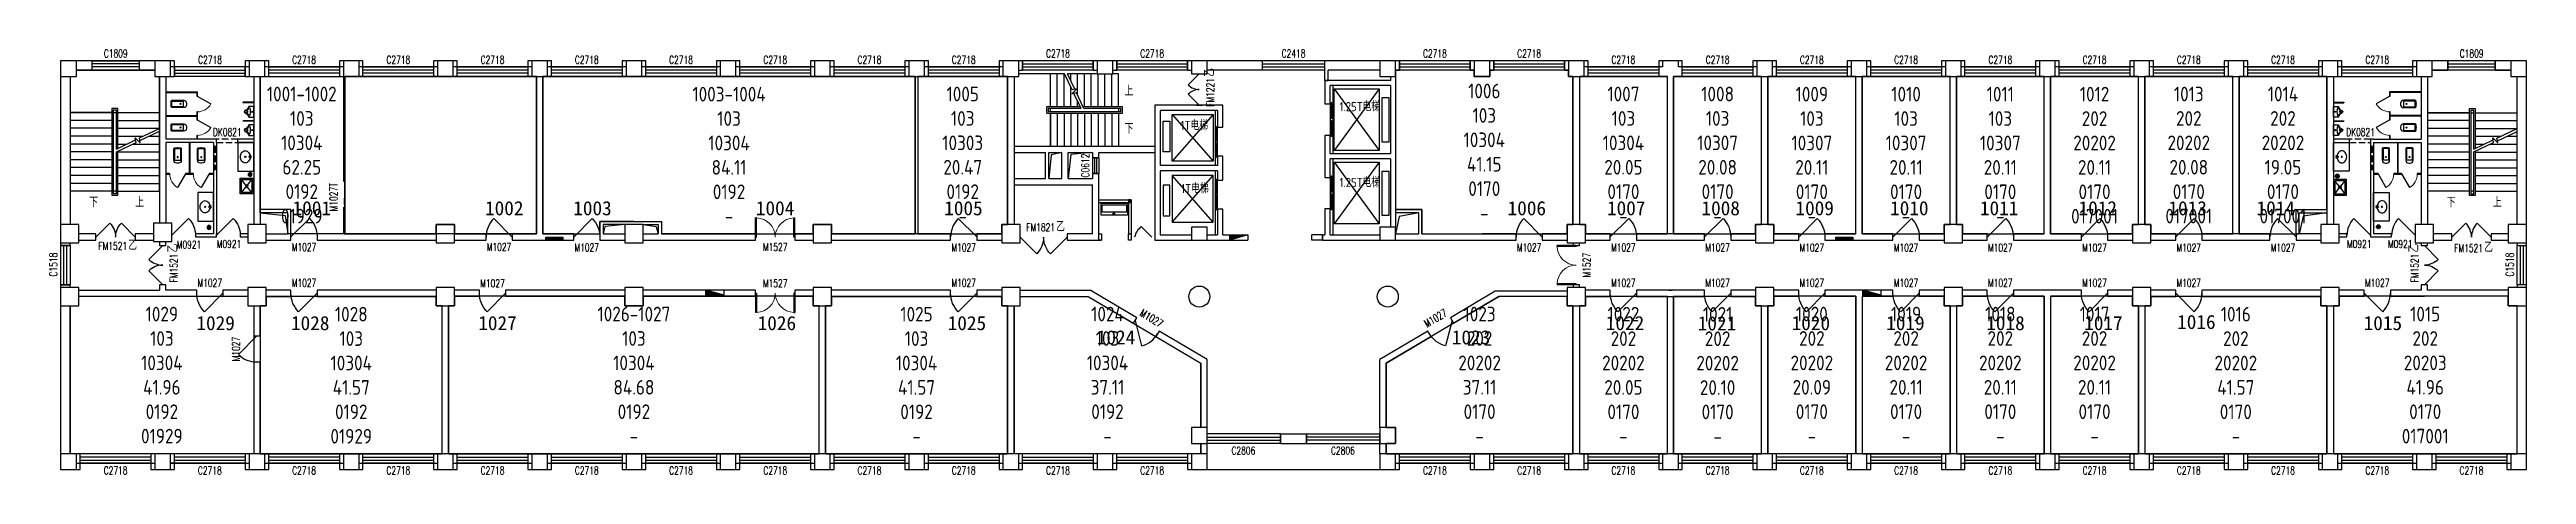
# Model space of a CAD drawing. Extents: x 246802 to 341426, y 58657 to 74864.
import ezdxf

# ---------------------------------------------------------------- set-up
doc = ezdxf.new("R2010")
doc.units = 0
doc.header["$LTSCALE"] = 1000
doc.header["$MEASUREMENT"] = 0
doc.linetypes.add('DASH', pattern=[0.35, 0.25, -0.1])
for name, color, linetype in [('body', 30, 'Continuous'), ('GROS', 6, 'Continuous'), ('name', 1, 'Continuous'), ('RM', 4, 'Continuous'), ('RM$', 5, 'Continuous'), ('RM$TXT', 5, 'Continuous')]:
    doc.layers.add(name, color=color, linetype=linetype)
doc.styles.add('_TCH_DIM', font='SIMPLEX', dxfattribs={"bigfont": 'GBCBIG'})
doc.styles.add('_TCH_WINDOW', font='SIMPLEX', dxfattribs={"bigfont": 'GBCBIG'})
doc.styles.get("Standard").update_dxf_attribs({"font": 'gbenor.shx', "bigfont": 'gbcbig.shx'})

msp = doc.modelspace()

# ---------------------------------------------------------------- texts
at = {"layer": 'body', "color": 30, "style": '_TCH_WINDOW'}
for p in [(291296, 73821), (251696, 67121), (337306, 67121)]:
    msp.add_text('乙', height=338, rotation=90, dxfattribs=at).set_placement(p)
at = {"layer": 'body', "color": 7, "style": '_TCH_DIM'}
for s, p in [('上', (287873, 73106)), ('下', (287873, 71666)), ('下', (248316, 68856)), ('上', (250076, 68856)), ('下', (338378, 68852)), ('上', (340139, 68852))]:
    msp.add_text(s, height=338, dxfattribs=at).set_placement(p)
at = {"layer": 'body', "color": 30, "style": '_TCH_WINDOW', "width": 0.705882}
for s, p in [('FM1221', (291296, 72681)), ('FM1521', (251696, 65981)), ('FM1521', (337306, 65981))]:
    msp.add_text(s, height=297.5, rotation=90, dxfattribs=at).set_placement(p)
at = {"layer": 'body', "color": 30}
for s, height, p in [('1.25T', 350, (296082, 72513)), ('电梯', 337.6, (296957, 72513)), ('1T', 350, (290006, 71792)), ('电梯', 337.6, (290385, 71792)), ('1T', 350, (290031, 69387)), ('电梯', 337.6, (290411, 69387)), ('1.25T', 350, (296082, 69619)), ('电梯', 337.6, (296957, 69619))]:
    msp.add_text(s, height=height, dxfattribs=at).set_placement(p)
at = {"layer": 'body', "color": 30, "style": '_TCH_WINDOW', "width": 0.705882}
for s, p in [('DK0821', (253043, 71567)), ('DK0821', (334538, 71567)), ('FM1821', (284116, 67931)), ('FM1521', (248668, 67221)), ('FM1521', (338666, 67141))]:
    msp.add_text(s, height=297.5, dxfattribs=at).set_placement(p)
at = {"layer": 'body', "color": 30, "style": '_TCH_WINDOW'}
for p in [(285256, 67931), (249808, 67221), (339806, 67141)]:
    msp.add_text('乙', height=338, dxfattribs=at).set_placement(p)
at = {"layer": 'name', "color": 1, "char_height": 540}
for s, insert, attachment_point in [('{\\fFangSong|b0|i0|c134|p49;1001}', (256085, 69083), 1), ('{\\fFangSong|b0|i0|c134|p49;1002}', (263439, 69083), 1), ('{\\fFangSong|b0|i0|c134|p49;1003}', (266809, 69083), 1), ('{\\fFangSong|b0|i0|c134|p49;1004}', (273784, 69083), 1), ('{\\fFangSong|b0|i0|c134|p49;1005}', (280980, 69083), 1), ('{\\fFangSong|b0|i0|c134|p49;1006}', (302502, 69083), 1), ('{\\fFangSong|b0|i0|c134|p49;1007}', (306300, 69083), 1), ('{\\fFangSong|b0|i0|c134|p49;1008}', (309909, 69083), 1), ('{\\fFangSong|b0|i0|c134|p49;1009}', (313500, 69083), 1), ('{\\fFangSong|b0|i0|c134|p49;1010}', (317115, 69083), 1), ('{\\fFangSong|b0|i0|c134|p49;1011}', (320547, 69083), 1), ('{\\fFangSong|b0|i0|c134|p49;1012}', (324315, 69083), 1), ('{\\fFangSong|b0|i0|c134|p49;1013}', (327747, 69083), 1), ('{\\fFangSong|b0|i0|c134|p49;1014}', (331114, 69083), 1), ('{\\fFangSong|b0|i0|c134|p49;1029}', (252412, 64700), 1), ('{\\fFangSong|b0|i0|c134|p49;1028}', (256026, 64700), 1), ('{\\fFangSong|b0|i0|c134|p49;1027}', (263181, 64700), 1), ('{\\fFangSong|b0|i0|c134|p49;1026}', (273853, 64700), 1), ('{\\fFangSong|b0|i0|c134|p49;1025}', (281113, 64700), 1), ('{\\fFangSong|b0|i0|c134|p49;1022}', (306253, 64700), 1), ('{\\fFangSong|b0|i0|c134|p49;1021}', (309767, 64690), 1), ('{\\fFangSong|b0|i0|c134|p49;1020}', (313353, 64700), 1), ('{\\fFangSong|b0|i0|c134|p49;1019}', (316967, 64700), 1), ('{\\fFangSong|b0|i0|c134|p49;1018}', (320789, 64700), 1), ('{\\fFangSong|b0|i0|c134|p49;1017}', (324531, 64700), 1), ('{\\fFangSong|b0|i0|c134|p49;1016}', (328080, 64744), 1), ('{\\fFangSong|b0|i0|c134|p49;1015}', (335206, 64700), 1), ('{\\fFangSong|b0|i0|c134|p49;1024}', (286810, 64156), 1), ('{\\fFangSong|b0|i0|c134|p49;1023}', (301841, 64156), 3)]:
    msp.add_mtext_dynamic_manual_height_columns(s, width=5258.71, gutter_width=1750, heights=[0], dxfattribs=dict(at, insert=insert, attachment_point=attachment_point))
at = {"layer": 'RM$TXT', "char_height": 558.8, "attachment_point": 8}
for s, insert in [('1001-1002^M^J103^M^J10304^M^J62.25^M^J0192^M^J01929^M^J', (256438, 68233)), ('1003-1004^M^J103^M^J10304^M^J84.11^M^J0192^M^J-^M^J', (272761, 68228)), ('1005^M^J103^M^J10303^M^J20.47^M^J0192^M^J-^M^J', (281688, 68233)), ('1006^M^J103^M^J10304^M^J41.15^M^J0170^M^J-^M^J', (301613, 68348)), ('1007^M^J103^M^J10304^M^J20.05^M^J0170^M^J-^M^J', (306928, 68233)), ('1008^M^J103^M^J10307^M^J20.08^M^J0170^M^J-^M^J', (310526, 68233)), ('1009^M^J103^M^J10307^M^J20.11^M^J0170^M^J-^M^J', (314126, 68228)), ('1010^M^J103^M^J10307^M^J20.11^M^J0170^M^J-^M^J', (317726, 68228)), ('1011^M^J103^M^J10307^M^J20.11^M^J0170^M^J-^M^J', (321326, 68228)), ('1012^M^J202^M^J20202^M^J20.11^M^J0170^M^J017001^M^J', (324926, 68228)), ('1013^M^J202^M^J20202^M^J20.08^M^J0170^M^J017001^M^J', (328526, 68233)), ('1014^M^J202^M^J20202^M^J19.05^M^J0170^M^J017001^M^J', (332123, 68233)), ('1029^M^J103^M^J10304^M^J41.96^M^J0192^M^J01929^M^J', (251093, 59838)), ('1028^M^J103^M^J10304^M^J41.57^M^J0192^M^J01929^M^J', (258328, 59833)), ('1026-1027^M^J103^M^J10304^M^J84.68^M^J0192^M^J-^M^J', (269126, 59838)), ('1025^M^J103^M^J10304^M^J41.57^M^J0192^M^J-^M^J', (279923, 59833)), ('1024^M^J103^M^J10304^M^J37.11^M^J0192^M^J-^M^J', (287218, 59838)), ('1023^M^J202^M^J20202^M^J37.11^M^J0170^M^J-^M^J', (301433, 59838)), ('1022^M^J202^M^J20202^M^J20.05^M^J0170^M^J-^M^J', (306928, 59833)), ('1021^M^J202^M^J20202^M^J20.10^M^J0170^M^J-^M^J', (310526, 59828)), ('1020^M^J202^M^J20202^M^J20.09^M^J0170^M^J-^M^J', (314126, 59838)), ('1019^M^J202^M^J20202^M^J20.11^M^J0170^M^J-^M^J', (317726, 59838)), ('1018^M^J202^M^J20202^M^J20.11^M^J0170^M^J-^M^J', (321326, 59838)), ('1017^M^J202^M^J20202^M^J20.11^M^J0170^M^J-^M^J', (324926, 59838)), ('1016^M^J202^M^J20202^M^J41.57^M^J0170^M^J-^M^J', (330323, 59833)), ('1015^M^J202^M^J20203^M^J41.96^M^J0170^M^J017001^M^J', (337558, 59838))]:
    msp.add_mtext(s, dxfattribs=dict(at, insert=insert))

# ---------------------------------------------------------------- blocks, each defined once
blk = doc.blocks.new('_FZHK')
blk.add_lwpolyline([(-0.5, -0.5), (0.5, -0.5), (0.5, 0.5), (-0.5, 0.5)], close=True)
blk = doc.blocks.new('_YZHK')
blk.add_circle((0, 0), 0.5)
blk = doc.blocks.new('$WINLIB2D$00000001')
at = {"color": 0}
for points in [[(-0.5, 0.5), (-0.5, -0.5)], [(-0.5, 0.5), (0.5, 0.5)], [(0.5, -0.5), (0.5, 0.5)], [(0.5, 0.167), (-0.5, 0.167)], [(0.5, -0.167), (-0.5, -0.167)], [(-0.5, -0.5), (0.5, -0.5)]]:
    blk.add_lwpolyline(points, dxfattribs=at)
blk = doc.blocks.new('$DorLib2D$00000116')
at = {"color": 0}
for p, q in [((-0.5, 0), (-0.146, 0.354)), ((0.5, 0), (0.146, 0.354))]:
    blk.add_line(p, q, dxfattribs=at)
for centre, start, end in [((-0.5, 0), 0, 45), ((0.5, 0), 135, 180)]:
    blk.add_arc(centre, 0.5, start, end, dxfattribs=at)
blk = doc.blocks.new('$lvtry$00000201')
at = {"color": 0}
for p, q in [((140, -470, 0), (-140, -470, 0)), ((100, -30, 0), (-100, -30, 0)), ((110, -470, 0), (110, -40, 0))]:
    blk.add_line(p, q, dxfattribs=at)
at = {"color": 0, "elevation": 0}
blk.add_lwpolyline([(140, -40, 0.414214), (100, 0), (-100, 0, 0.414214), (-140, -40), (-140, -480, 0.414214), (-30, -590), (30, -590, 0.414214), (140, -480)], format="xyb", close=True, dxfattribs=at)
blk.add_lwpolyline([(-110, -40), (-110, -470)], dxfattribs=at)
at = {"color": 0}
blk.add_circle((0, -359, 0), 20, dxfattribs=at)
for centre, start, end in [((-100, -40, 0), 90, 180), ((100, -40, 0), 0, 90)]:
    blk.add_arc(centre, 10, start, end, dxfattribs=at)
for p in [(0, 0, 0), (0, -359, 0)]:
    blk.add_point(p, dxfattribs=at)
blk = doc.blocks.new('$TCHSYS$APDOOR2D')
blk.add_line((0.5, 0), (0, 0.87))
at = {"lineweight": 13}
blk.add_arc((0.5, 0), 1, 120, 180, dxfattribs=at)
blk = doc.blocks.new('$lvtry$00000222')
at = {"color": 0, "elevation": 0}
blk.add_lwpolyline([(-205, -191), (-205, 0), (205, 0), (205, -191, 0.268068), (51, -323, -0.317765), (0, -360, -0.317765), (-51, -323, 0.268068)], format="xyb", close=True, dxfattribs=at)
at = {"color": 0}
for centre in [(0, -60, 0), (0, -242, 0)]:
    blk.add_circle(centre, 20, dxfattribs=at)
for centre, radius, start, end in [((-152, -175, 0), 10, 114.10839, 248.1394), ((5, -526, 0), 395, 66.66751, 114.10839), ((-243, -401, 0), 233, 19.26394, 68.1394), ((0, -316, 0), 24, 199.26394, 269.49984), ((0, -316, 0), 24, 270.50016, 340.73606), ((243, -401, 0), 233, 110.49411, 160.73606), ((158, -173, 0), 10, 290.49411, 66.66751)]:
    blk.add_arc(centre, radius, start, end, dxfattribs=at)
for p in [(0, -60, 0), (0, -242, 0)]:
    blk.add_point(p, dxfattribs=at)
blk = doc.blocks.new('$DorLib2D$00000114')
at = {"color": 0}
blk.add_line((0.5, 0), (-0.207, 0.707), dxfattribs=at)
blk.add_arc((0.5, 0), 1, 135, 180, dxfattribs=at)
blk = doc.blocks.new('$DorLib2D$00000127')
at = {"color": 0, "linetype": 'Continuous'}
for p, q in [((-0.033, 0.795, -93.75), (-0.533, 0.795, -93.75)), ((-0.533, 0.795, -93.75), (-0.533, 0.69, -93.75)), ((-0.033, 0.795, -93.75), (-0.033, 0.69, -93.75)), ((0.033, 0.795, -93.75), (0.033, 0.69, -93.75)), ((0.533, 0.795, -93.75), (0.033, 0.795, -93.75)), ((0.533, 0.795, -93.75), (0.533, 0.69, -93.75)), ((-0.033, 0.69, -93.75), (-0.533, 0.69, -93.75)), ((0.5, 0.5, -93.75), (-0.5, 0.5, -93.75)), ((0.533, 0.69, -93.75), (0.033, 0.69, -93.75))]:
    blk.add_line(p, q, dxfattribs=at)
blk = doc.blocks.new('$DorLib2D$00000002')
for p, q in [((-0.5, 0), (-0.5, 0.4875)), ((-0.475, 0.4875), (-0.5, 0.4875)), ((-0.475, 0), (-0.475, 0.4875)), ((0.475, 0), (0.475, 0.4875)), ((0.475, 0.4875), (0.5, 0.4875)), ((0.5, 0), (0.5, 0.4875)), ((-0.5, 0), (-0.475, 0)), ((0.5, 0), (0.475, 0))]:
    blk.add_line(p, q)
at = {"lineweight": 13}
for centre, start, end in [((-0.4875, 0), 0, 88.530716), ((0.4875, 0), 91.469284, 180)]:
    blk.add_arc(centre, 0.4875, start, end, dxfattribs=at)
blk = doc.blocks.new('$lvtry$00000191')
at = {"color": 0}
for p, q in [((-250, -50, 0), (-39, -219, 0)), ((-250, -450, 0), (-39, -281, 0)), ((39, -219, 0), (250, -50, 0)), ((39, -281, 0), (250, -450, 0))]:
    blk.add_line(p, q, dxfattribs=at)
at = {"color": 0, "elevation": 0}
for points in [[(300, -500), (300, 0), (-300, 0), (-300, -500)], [(250, -450), (250, -50), (-250, -50), (-250, -450)]]:
    blk.add_lwpolyline(points, close=True, dxfattribs=at)
at = {"color": 0}
blk.add_circle((0, -250, 0), 50, dxfattribs=at)
for p in [(0, -50, 0), (0, -250, 0)]:
    blk.add_point(p, dxfattribs=at)
blk = doc.blocks.new('$lvtry$00000171')
for p, q in [((-74, 11), (-11, 74)), ((-70, -27), (27, 70)), ((-53, -53), (53, 53)), ((-27, -70), (70, 27)), ((11, -74), (74, -11))]:
    blk.add_line(p, q)
blk.add_circle((0, 0), 75)
blk.add_point((0, 0))
blk = doc.blocks.new('$lvtry$00000194')
at = {"color": 0}
for p, q in [((-17, -27), (-17, -17)), ((17, -27), (17, -17))]:
    blk.add_line(p, q, dxfattribs=at)
blk.add_lwpolyline([(14, -39, -0.067374), (92, -53, -0.088152), (166, -93, -0.105269), (218, -155, -0.121685), (235, -224, -0.121685), (218, -292, -0.105269), (166, -355, -0.088152), (92, -394, -0.078966), (0, -409, -0.078966), (-92, -394, -0.088152), (-166, -355, -0.105269), (-218, -292, -0.121685), (-235, -224, -0.121685), (-218, -155, -0.105269), (-166, -93, -0.088152), (-92, -53, -0.059935), (-23, -40, -0.059935)], format="xyb", dxfattribs=at)
for centre, radius in [((0, -221), 20), ((0, -27), 16.7), ((0, -221), 15)]:
    blk.add_circle(centre, radius, dxfattribs=at)
for centre, radius, start, end in [((0, -17), 16.7, 0, 180), ((-40, -17), 10.1, 106.60956, 258.16482), ((-64, 250), 259, 274.70692, 282.37316), ((-75, -197), 173, 71.36005, 79.18732), ((-29, -63), 6.77, 155.34398, 308.32242), ((-171, 35), 166, 324.84107, 338.13372), ((-171, 35), 170, 324.84107, 331.35233), ((-29, -63), 3.37, 155.34398, 308.32242), ((100, -178), 170, 132.31406, 138.82532), ((100, -178), 166, 125.53268, 138.82532), ((-12, -42), 10.6, 201.89238, 261.77402), ((-381, -99), 372, 2.39824, 6.76269), ((0, -80), 9.9, 201.78369, 338.21631), ((64, 250), 259, 257.62684, 265.29308), ((381, -99), 372, 170.10083, 177.60176), ((75, -197), 173, 100.81268, 110.41907), ((40, -17), 10.1, 281.83518, 73.39044)]:
    blk.add_arc(centre, radius, start, end, dxfattribs=at)
for p in [(0, -27), (0, -221)]:
    blk.add_point(p, dxfattribs=at)
blk = doc.blocks.new('$DorLib2D$00000130')
at = {"color": 0, "linetype": 'Continuous'}
for p, q in [((-0.533, 0.66), (-0.533, 0.513)), ((0, 0.66), (-0.533, 0.66)), ((0, 0.513), (-0.533, 0.513)), ((-0.385, 0.269), (-0.14, 0.269)), ((-0.385, 0.269), (-0.3, 0.214)), ((-0.3, 0.214), (-0.3, 0.269)), ((0, 0.513), (0, 0.66)), ((0.533, 0.66), (0, 0.66)), ((0.533, 0.513), (0, 0.513)), ((0.385, 0.269), (0.14, 0.269)), ((0.3, 0.214), (0.3, 0.269)), ((0.385, 0.269), (0.3, 0.214)), ((0.533, 0.66), (0.533, 0.513))]:
    blk.add_line(p, q, dxfattribs=at)

# ---------------------------------------------------------------- hatches: boundary and pattern name
at = {"layer": 'body'}
h = msp.add_hatch(color=30, dxfattribs=at)
h.dxf.hatch_style = 1
h.paths.add_polyline_path([(288026, 69131), (288026, 69031), (288126, 69031), (288126, 69131)])
for points in [[(266416, 67711), (265766, 67711), (265766, 67591), (266416, 67591)], [(292576, 67791), (291876, 67791), (291876, 67591)], [(315686, 67711), (315036, 67711), (315036, 67591), (315686, 67591)], [(272576, 65491), (271876, 65491), (271876, 65691)], [(316776, 65491), (316076, 65491), (316076, 65691)]]:
    msp.add_hatch(color=30, dxfattribs=at).paths.add_polyline_path(points)

# ---------------------------------------------------------------- linework, layer by layer
at = {"layer": 'body', "color": 30}
for p, q in [((247226, 73841), (247226, 68191)), ((247586, 73841), (247586, 68191)), ((247586, 73841), (247586, 72461)), ((248426, 74441), (247826, 74441)), ((247826, 74081), (248426, 74081)), ((250826, 74081), (247826, 74081)), ((248426, 74081), (248426, 74441)), ((250826, 74441), (250226, 74441)), ((250226, 74441), (250226, 74081)), ((250226, 74081), (250826, 74081)), ((251006, 73841), (251006, 71441)), ((251006, 72461), (251006, 73841)), ((251246, 73841), (251246, 71441)), ((251576, 74441), (251426, 74441)), ((251576, 74201), (251426, 74201)), ((251426, 73841), (251576, 73841)), ((251576, 74201), (251576, 74441)), ((251576, 73841), (251576, 74201)), ((254426, 74441), (254276, 74441)), ((254276, 74441), (254276, 74201)), ((254426, 74201), (254276, 74201)), ((254276, 74201), (254276, 73841)), ((254276, 73841), (254426, 73841)), ((254601, 73841), (254601, 71441)), ((254851, 73841), (254851, 71441)), ((255176, 74441), (255026, 74441)), ((255176, 74201), (255026, 74201)), ((255026, 73841), (255176, 73841)), ((255176, 74201), (255176, 74441)), ((255176, 73841), (255176, 74201)), ((258026, 74441), (257876, 74441)), ((257876, 74441), (257876, 74201)), ((258026, 74201), (257876, 74201)), ((257876, 74201), (257876, 73841)), ((257876, 73841), (258026, 73841)), ((258026, 73841), (258026, 69841)), ((258046, 69841), (258046, 73841)), ((258066, 69841), (258066, 73841)), ((258086, 69841), (258086, 73841)), ((258776, 74441), (258626, 74441)), ((258776, 74201), (258626, 74201)), ((258626, 73841), (258776, 73841)), ((258776, 74201), (258776, 74441)), ((258776, 73841), (258776, 74201)), ((261626, 74441), (261476, 74441)), ((261476, 74441), (261476, 74201)), ((261626, 74201), (261476, 74201)), ((261476, 74201), (261476, 73841)), ((261476, 73841), (261626, 73841)), ((262376, 74441), (262226, 74441)), ((262376, 74201), (262226, 74201)), ((262226, 73841), (262376, 73841)), ((262376, 74201), (262376, 74441)), ((262376, 73841), (262376, 74201)), ((265226, 74441), (265076, 74441)), ((265076, 74441), (265076, 74201)), ((265226, 74201), (265076, 74201)), ((265076, 74201), (265076, 73841)), ((265076, 73841), (265226, 73841)), ((265406, 67831), (265406, 73841)), ((265646, 67831), (265646, 73841)), ((265976, 74441), (265826, 74441)), ((265976, 74201), (265826, 74201)), ((265826, 73841), (265976, 73841)), ((265976, 74201), (265976, 74441)), ((265976, 73841), (265976, 74201)), ((268826, 74441), (268676, 74441)), ((268676, 74441), (268676, 74201)), ((268826, 74201), (268676, 74201)), ((268676, 74201), (268676, 73841)), ((268676, 73841), (268826, 73841)), ((269576, 74441), (269426, 74441)), ((269576, 74201), (269426, 74201)), ((269426, 73841), (269576, 73841)), ((269576, 74201), (269576, 74441)), ((269576, 73841), (269576, 74201)), ((272426, 74441), (272276, 74441)), ((272276, 74441), (272276, 74201)), ((272426, 74201), (272276, 74201)), ((272276, 74201), (272276, 73841)), ((272276, 73841), (272426, 73841)), ((273176, 74441), (273026, 74441)), ((273176, 74201), (273026, 74201)), ((273026, 73841), (273176, 73841)), ((273176, 74201), (273176, 74441)), ((273176, 73841), (273176, 74201)), ((276026, 74441), (275876, 74441)), ((275876, 74441), (275876, 74201)), ((276026, 74201), (275876, 74201)), ((275876, 74201), (275876, 73841)), ((275876, 73841), (276026, 73841)), ((276776, 74441), (276626, 74441)), ((276776, 74201), (276626, 74201)), ((276626, 73841), (276776, 73841)), ((276776, 74201), (276776, 74441)), ((276776, 73841), (276776, 74201)), ((279626, 74441), (279476, 74441)), ((279476, 74441), (279476, 74201)), ((279476, 74201), (279476, 73841)), ((279476, 73841), (279626, 73841)), ((279876, 73841), (279876, 68242)), ((279976, 73841), (279976, 68242)), ((280376, 74441), (280226, 74441)), ((280226, 73841), (280376, 73841)), ((280376, 74201), (280376, 74441)), ((280376, 73841), (280376, 74201)), ((283226, 74441), (283076, 74441)), ((283076, 74441), (283076, 74201)), ((283226, 74201), (283076, 74201)), ((283076, 74201), (283076, 73841)), ((283076, 73841), (283226, 73841)), ((283401, 73841), (283401, 71181)), ((283651, 73841), (283651, 71181)), ((283651, 73841), (283651, 71181)), ((283976, 74441), (283826, 74441)), ((283826, 74081), (283976, 74081)), ((285038, 73941), (283826, 73941)), ((283976, 74081), (283976, 74441)), ((285578, 73941), (285038, 73941)), ((285038, 72681), (285038, 73941)), ((285038, 72681), (285038, 73941)), ((285298, 72681), (285298, 73941)), ((285558, 72681), (285558, 73941)), ((285867, 73334), (285578, 73941)), ((286826, 73941), (285689, 73941)), ((285969, 73353), (285689, 73941)), ((285818, 73669), (285818, 73941)), ((286078, 73124), (286078, 73941)), ((286338, 72681), (286338, 73941)), ((286598, 72681), (286598, 73941)), ((286826, 74441), (286676, 74441)), ((286676, 74441), (286676, 74081)), ((286676, 74081), (286826, 74081)), ((286858, 72681), (286858, 73941)), ((287118, 72681), (287118, 73941)), ((287378, 72681), (287378, 73941)), ((287576, 74441), (287426, 74441)), ((287426, 74081), (287576, 74081)), ((287638, 73941), (287426, 73941)), ((287576, 74081), (287576, 74441)), ((287638, 72681), (287638, 73941)), ((290426, 74441), (290276, 74441)), ((290276, 74441), (290276, 74081)), ((290276, 74081), (290426, 74081)), ((295511, 74441), (291026, 74441)), ((295526, 74081), (291026, 74081)), ((297626, 74441), (295511, 74441)), ((295526, 73691), (295526, 74081)), ((297626, 74081), (295646, 74081)), ((295646, 73691), (295646, 74081)), ((298026, 73841), (298026, 73691)), ((298376, 74441), (298226, 74441)), ((298226, 74081), (298376, 74081)), ((298226, 73841), (298226, 73491)), ((298376, 74081), (298376, 74441)), ((301226, 74441), (301076, 74441)), ((301076, 74441), (301076, 74081)), ((301076, 74081), (301226, 74081)), ((301976, 74441), (301826, 74441)), ((301826, 74081), (301976, 74081)), ((301976, 74081), (301976, 74441)), ((304826, 74441), (304676, 74441)), ((304676, 74441), (304676, 74081)), ((304676, 74081), (304826, 74081)), ((305001, 73841), (305001, 68191)), ((305251, 73841), (305251, 68191)), ((305576, 74441), (305426, 74441)), ((305576, 74201), (305426, 74201)), ((305426, 73841), (305576, 73841)), ((305576, 74201), (305576, 74441)), ((305576, 73841), (305576, 74201)), ((309176, 74441), (308276, 74441)), ((308276, 74441), (308276, 74201)), ((308276, 74201), (308276, 73841)), ((308276, 73841), (308606, 73841)), ((308606, 67841), (308606, 73841)), ((308846, 73841), (309176, 73841)), ((308846, 67841), (308846, 73841)), ((309176, 74201), (309176, 74441)), ((309176, 73841), (309176, 74201)), ((312026, 74441), (311876, 74441)), ((311876, 74441), (311876, 74201)), ((312026, 74201), (311876, 74201)), ((311876, 74201), (311876, 73841)), ((311876, 73841), (312026, 73841)), ((312206, 68191), (312206, 73841)), ((312446, 68191), (312446, 73841)), ((312776, 74441), (312626, 74441)), ((312776, 74201), (312626, 74201)), ((312626, 73841), (312776, 73841)), ((312776, 74201), (312776, 74441)), ((312776, 73841), (312776, 74201)), ((315626, 74441), (315476, 74441)), ((315476, 74441), (315476, 74201)), ((315626, 74201), (315476, 74201)), ((315476, 74201), (315476, 73841)), ((315476, 73841), (315626, 73841)), ((315806, 67831), (315806, 73841)), ((316046, 67831), (316046, 73841)), ((316376, 74441), (316226, 74441)), ((316376, 74201), (316226, 74201)), ((316226, 73841), (316376, 73841)), ((316376, 74201), (316376, 74441)), ((316376, 73841), (316376, 74201)), ((319226, 74441), (319076, 74441)), ((319076, 74441), (319076, 74201)), ((319226, 74201), (319076, 74201)), ((319076, 74201), (319076, 73841)), ((319076, 73841), (319226, 73841)), ((319406, 68191), (319406, 73841)), ((319646, 68191), (319646, 73841)), ((319976, 74441), (319826, 74441)), ((319976, 74201), (319826, 74201)), ((319826, 73841), (319976, 73841)), ((319976, 74201), (319976, 74441)), ((319976, 73841), (319976, 74201)), ((322826, 74441), (322676, 74441)), ((322676, 74441), (322676, 74201)), ((322826, 74201), (322676, 74201)), ((322676, 74201), (322676, 73841)), ((322676, 73841), (322826, 73841)), ((323006, 67831), (323006, 73841)), ((323246, 67831), (323246, 73841)), ((323576, 74441), (323426, 74441)), ((323576, 74201), (323426, 74201)), ((323426, 73841), (323576, 73841)), ((323576, 74201), (323576, 74441)), ((323576, 73841), (323576, 74201)), ((326426, 74441), (326276, 74441)), ((326276, 74441), (326276, 74201)), ((326426, 74201), (326276, 74201)), ((326276, 74201), (326276, 73841)), ((326276, 73841), (326426, 73841)), ((326606, 68191), (326606, 73841)), ((326846, 68191), (326846, 73841)), ((327176, 74441), (327026, 74441)), ((327176, 74201), (327026, 74201)), ((327026, 73841), (327176, 73841)), ((327176, 74201), (327176, 74441)), ((327176, 73841), (327176, 74201)), ((330026, 74441), (329876, 74441)), ((329876, 74441), (329876, 74201)), ((330026, 74201), (329876, 74201)), ((329876, 74201), (329876, 73841)), ((329876, 73841), (330026, 73841)), ((330206, 67841), (330206, 73841)), ((330446, 67841), (330446, 73841)), ((330776, 74441), (330626, 74441)), ((330776, 74201), (330626, 74201)), ((330626, 73841), (330776, 73841)), ((330776, 74201), (330776, 74441)), ((330776, 73841), (330776, 74201)), ((333626, 74441), (333476, 74441)), ((333476, 74441), (333476, 74201)), ((333626, 74201), (333476, 74201)), ((333476, 74201), (333476, 73841)), ((333476, 73841), (333626, 73841)), ((333801, 73841), (333801, 71441)), ((334051, 73841), (334051, 71441)), ((334376, 74441), (334226, 74441)), ((334376, 74201), (334226, 74201)), ((334226, 73841), (334376, 73841)), ((334376, 74201), (334376, 74441)), ((334376, 73841), (334376, 74201)), ((337226, 74441), (337076, 74441)), ((337076, 74441), (337076, 74201)), ((337226, 74201), (337076, 74201)), ((337076, 74201), (337076, 73841)), ((337076, 73841), (337226, 73841)), ((337406, 73841), (337406, 71441)), ((337646, 73841), (337646, 71441)), ((337648, 73841), (337648, 72457)), ((338426, 74441), (337826, 74441)), ((337826, 74081), (338426, 74081)), ((340826, 74077), (337826, 74077)), ((338426, 74081), (338426, 74441)), ((340826, 74441), (340226, 74441)), ((340226, 74441), (340226, 74081)), ((340226, 74081), (340826, 74081)), ((341066, 68191), (341066, 73841)), ((341068, 72457), (341068, 73841)), ((341426, 68191), (341426, 73841)), ((251246, 73253), (252458, 73253)), ((251246, 73253), (251246, 73228)), ((251246, 73228), (252433, 73228)), ((252433, 73228), (252433, 73091)), ((252433, 73091), (252458, 73091)), ((252458, 73091), (252458, 73253)), ((285818, 72681), (285818, 73437)), ((285862, 73176), (286051, 73368)), ((286038, 73209), (285862, 73176)), ((286051, 73368), (285867, 73334)), ((286208, 72621), (285936, 73190)), ((286318, 72621), (286038, 73209)), ((286078, 72681), (286078, 72892)), ((295526, 73691), (295526, 72791)), ((298026, 73691), (295526, 73691)), ((295526, 73691), (295646, 73691)), ((295726, 72791), (295726, 73491)), ((298026, 73491), (295726, 73491)), ((295828, 73491), (295828, 70891)), ((297601, 73365), (295882, 71015)), ((295882, 73365), (297601, 71015)), ((298026, 73491), (298026, 70891)), ((298226, 73491), (298226, 70691)), ((337406, 73253), (336193, 73253)), ((336193, 73253), (336193, 73091)), ((336193, 73091), (336218, 73091)), ((337406, 73228), (336218, 73228)), ((336218, 73091), (336218, 73228)), ((337406, 73228), (337406, 73253)), ((247586, 72461), (247586, 69461)), ((249176, 72461), (247586, 72461)), ((247586, 72461), (249176, 72461)), ((249176, 72161), (247586, 72161)), ((249416, 72611), (249176, 72611)), ((249176, 72611), (249176, 69311)), ((249356, 72551), (249236, 72551)), ((249236, 72551), (249236, 69371)), ((249236, 72461), (249236, 69461)), ((249236, 72461), (249356, 72461)), ((249356, 71072), (249356, 72551)), ((249356, 71072), (249356, 72461)), ((249416, 71101), (249416, 72611)), ((249416, 72461), (251006, 72461)), ((249416, 72461), (251006, 72461)), ((249416, 72161), (251006, 72161)), ((251006, 71860), (251006, 72461)), ((251246, 72353), (252433, 72353)), ((251246, 72353), (251246, 72328)), ((251246, 72328), (252433, 72328)), ((252458, 72491), (252433, 72491)), ((252433, 72491), (252433, 72353)), ((252433, 72328), (252433, 72191)), ((252433, 72191), (252458, 72191)), ((252458, 72341), (252458, 72491)), ((252458, 72191), (252458, 72341)), ((254601, 72853), (254201, 72853)), ((254201, 72828), (254201, 72853)), ((254601, 72828), (254201, 72828)), ((254601, 72153), (254201, 72153)), ((254201, 72128), (254201, 72153)), ((254601, 72128), (254201, 72128)), ((254601, 72828), (254601, 72853)), ((254601, 72128), (254601, 72153)), ((286179, 72681), (284888, 72681)), ((284888, 72681), (284888, 72441)), ((284888, 72441), (287788, 72441)), ((286208, 72621), (284948, 72621)), ((284948, 72621), (284948, 72501)), ((284948, 72501), (287728, 72501)), ((286208, 72621), (285038, 72621)), ((285038, 72501), (285038, 72621)), ((285038, 72501), (287638, 72501)), ((285038, 72441), (285038, 71181)), ((285038, 71181), (285038, 72441)), ((285298, 72441), (285298, 71181)), ((285558, 72441), (285558, 71181)), ((285818, 72441), (285818, 71181)), ((286078, 72441), (286078, 71181)), ((287788, 72681), (286290, 72681)), ((287638, 72621), (286318, 72621)), ((287728, 72621), (286318, 72621)), ((286338, 72441), (286338, 71181)), ((286598, 72441), (286598, 71181)), ((286858, 72441), (286858, 71181)), ((287118, 72441), (287118, 71181)), ((287378, 72441), (287378, 71181)), ((287638, 72621), (287638, 72501)), ((287638, 72441), (287638, 71181)), ((287728, 72501), (287728, 72621)), ((287788, 72441), (287788, 72681)), ((291626, 72740), (289026, 72740)), ((289026, 72740), (289026, 71181)), ((291426, 72540), (289226, 72540)), ((289226, 72540), (289226, 71181)), ((291254, 72391), (289686, 70604)), ((289686, 72391), (291254, 70604)), ((290846, 72741), (290606, 72741)), ((290606, 72741), (290606, 72740)), ((290606, 72740), (290846, 72740)), ((290846, 72740), (290846, 72741)), ((291334, 72540), (291334, 70441)), ((291426, 72540), (291426, 71899)), ((291626, 71899), (291626, 72740)), ((295526, 72791), (295726, 72791)), ((334051, 72853), (334451, 72853)), ((334051, 72853), (334051, 72828)), ((334051, 72828), (334451, 72828)), ((334051, 72153), (334451, 72153)), ((334051, 72153), (334051, 72128)), ((334051, 72128), (334451, 72128)), ((334451, 72853), (334451, 72828)), ((334451, 72153), (334451, 72128)), ((336218, 72491), (336193, 72491)), ((336193, 72491), (336193, 72341)), ((336193, 72341), (336193, 72191)), ((336193, 72191), (336218, 72191)), ((336218, 72353), (336218, 72491)), ((337406, 72353), (336218, 72353)), ((337406, 72328), (336218, 72328)), ((336218, 72191), (336218, 72328)), ((337406, 72328), (337406, 72353)), ((337648, 72457), (337648, 69457)), ((339238, 72457), (337648, 72457)), ((337648, 72457), (339238, 72457)), ((339238, 72157), (337648, 72157)), ((339478, 72607), (339238, 72607)), ((339238, 72607), (339238, 69307)), ((339418, 72547), (339298, 72547)), ((339298, 72547), (339298, 69367)), ((339298, 72457), (339298, 69457)), ((339298, 72457), (339418, 72457)), ((339418, 71069), (339418, 72547)), ((339418, 71069), (339418, 72457)), ((339478, 71098), (339478, 72607)), ((339478, 72457), (341068, 72457)), ((339478, 72457), (341068, 72457)), ((339478, 72157), (341068, 72157)), ((341068, 71856), (341068, 72457)), ((249176, 71861), (247586, 71861)), ((249176, 71561), (247586, 71561)), ((249176, 71261), (247586, 71261)), ((249356, 71072), (250090, 71423)), ((249356, 70962), (250109, 71321)), ((249416, 71861), (251006, 71861)), ((249416, 71561), (250379, 71561)), ((249416, 71261), (249750, 71261)), ((249416, 69311), (249416, 70990)), ((249982, 71261), (251006, 71261)), ((250109, 71321), (250076, 71497)), ((250076, 71497), (250268, 71308)), ((250234, 71492), (251006, 71860)), ((250268, 71308), (250234, 71492)), ((250253, 71390), (251006, 71749)), ((250611, 71561), (251006, 71561)), ((251006, 69461), (251006, 71749)), ((251006, 71441), (251006, 68241)), ((252446, 71441), (251246, 71441)), ((251246, 71321), (251246, 68241)), ((252446, 71321), (251246, 71321)), ((252133, 71321), (252133, 70133)), ((252158, 71321), (252133, 71321)), ((252158, 71321), (252158, 70133)), ((252458, 71591), (252433, 71591)), ((252433, 71591), (252433, 71441)), ((253065, 71441), (252446, 71441)), ((253065, 71321), (252446, 71321)), ((252458, 71441), (252458, 71591)), ((253185, 71441), (253065, 71441)), ((253065, 71321), (253065, 70121)), ((253185, 71321), (253185, 71441)), ((253185, 71321), (253185, 70121)), ((254601, 71441), (253985, 71441)), ((253985, 71441), (253985, 71321)), ((253985, 71321), (254601, 71321)), ((254601, 71441), (254601, 68191)), ((254851, 71441), (254851, 68191)), ((283401, 71181), (283401, 68191)), ((283651, 71181), (284851, 71181)), ((283651, 71181), (283651, 68191)), ((283651, 71181), (285038, 71181)), ((284851, 71181), (285471, 71181)), ((285038, 71181), (287638, 71181)), ((285471, 71181), (286651, 71181)), ((286651, 71181), (289026, 71181)), ((289026, 71181), (289026, 70241)), ((289226, 71181), (289226, 70441)), ((291426, 71899), (291626, 71899)), ((295726, 71591), (295526, 71591)), ((295526, 71591), (295526, 70691)), ((295726, 70891), (295726, 71591)), ((333801, 71441), (333801, 68761)), ((334051, 71441), (334051, 68761)), ((334666, 71441), (334051, 71441)), ((334051, 71321), (334666, 71321)), ((334666, 71321), (334666, 71441)), ((335586, 71441), (335466, 71441)), ((335466, 71441), (335466, 71321)), ((335466, 71321), (335466, 70121)), ((335586, 71441), (336206, 71441)), ((335586, 71321), (335586, 70121)), ((335586, 71321), (336206, 71321)), ((336218, 71591), (336193, 71591)), ((336193, 71591), (336193, 71441)), ((336206, 71441), (337406, 71441)), ((336206, 71321), (337406, 71321)), ((336218, 71441), (336218, 71591)), ((336493, 71321), (336493, 70133)), ((336518, 71321), (336493, 71321)), ((336518, 71321), (336518, 70133)), ((337406, 71321), (337406, 68191)), ((337646, 71441), (337646, 68191)), ((339238, 71857), (337648, 71857)), ((339238, 71557), (337648, 71557)), ((339238, 71257), (337648, 71257)), ((339418, 71069), (340152, 71419)), ((339418, 70958), (340171, 71318)), ((339478, 71857), (341068, 71857)), ((339478, 71557), (340441, 71557)), ((339478, 71257), (339812, 71257)), ((339478, 69307), (339478, 70987)), ((340045, 71257), (341068, 71257)), ((340171, 71318), (340139, 71493)), ((340139, 71493), (340331, 71305)), ((340296, 71488), (341068, 71856)), ((340331, 71305), (340296, 71488)), ((340315, 71386), (341068, 71746)), ((340673, 71557), (341068, 71557)), ((341068, 69457), (341068, 71746)), ((249176, 70961), (247586, 70961)), ((249176, 70661), (247586, 70661)), ((249176, 70361), (247586, 70361)), ((249176, 70061), (247586, 70061)), ((249356, 69461), (249356, 70962)), ((249356, 69371), (249356, 70962)), ((249416, 70961), (251006, 70961)), ((249416, 70661), (251006, 70661)), ((249416, 70361), (251006, 70361)), ((249416, 70061), (251006, 70061)), ((251396, 70133), (251246, 70133)), ((251246, 70133), (251246, 70108)), ((251246, 70108), (251396, 70108)), ((251396, 70108), (251396, 70133)), ((252133, 70133), (251996, 70133)), ((251996, 70133), (251996, 70108)), ((251996, 70108), (252146, 70108)), ((252146, 70108), (252296, 70108)), ((252296, 70133), (252158, 70133)), ((252296, 70108), (252296, 70133)), ((253065, 70133), (252896, 70133)), ((252896, 70133), (252896, 70108)), ((252896, 70108), (253065, 70108)), ((253065, 70121), (253065, 67841)), ((253185, 70121), (253185, 67841)), ((283651, 70941), (284851, 70941)), ((284851, 69941), (284851, 70941)), ((284971, 69941), (284971, 70941)), ((284971, 70941), (285471, 70941)), ((285471, 69941), (285471, 70941)), ((285711, 70941), (286651, 70941)), ((285711, 69941), (285711, 70941)), ((286651, 70941), (286651, 70741)), ((286651, 70741), (286891, 70741)), ((286891, 70141), (286651, 70141)), ((286651, 70141), (286651, 69941)), ((286891, 70941), (289026, 70941)), ((286891, 70741), (286891, 70941)), ((286891, 69941), (286891, 70141)), ((289026, 70241), (289026, 67591)), ((291426, 70441), (289226, 70441)), ((289226, 70241), (289226, 67791)), ((291426, 70241), (289226, 70241)), ((291254, 68275), (289686, 70061)), ((289686, 68275), (291254, 70061)), ((291334, 70241), (291334, 67791)), ((291626, 70799), (291426, 70799)), ((291426, 70799), (291426, 70441)), ((291426, 70241), (291426, 69881)), ((291626, 70241), (291626, 70799)), ((291626, 69881), (291626, 70241)), ((295526, 70691), (295526, 69991)), ((298026, 70891), (295726, 70891)), ((295726, 69991), (295726, 70691)), ((298026, 70691), (295726, 70691)), ((295828, 70691), (295828, 67791)), ((297601, 70565), (295882, 68215)), ((295882, 70565), (297601, 68215)), ((298026, 70691), (298026, 68641)), ((298226, 70691), (298226, 68641)), ((335466, 70121), (335466, 67841)), ((335756, 70133), (335586, 70133)), ((335586, 70121), (335586, 67841)), ((335586, 70108), (335756, 70108)), ((335756, 70108), (335756, 70133)), ((336493, 70133), (336356, 70133)), ((336356, 70133), (336356, 70108)), ((336356, 70108), (336506, 70108)), ((336506, 70108), (336656, 70108)), ((336656, 70133), (336518, 70133)), ((336656, 70108), (336656, 70133)), ((337406, 70133), (337256, 70133)), ((337256, 70133), (337256, 70108)), ((337256, 70108), (337406, 70108)), ((337406, 70108), (337406, 70133)), ((339238, 70957), (337648, 70957)), ((339238, 70657), (337648, 70657)), ((339238, 70357), (337648, 70357)), ((339238, 70057), (337648, 70057)), ((339418, 69457), (339418, 70958)), ((339418, 69367), (339418, 70958)), ((339478, 70957), (341068, 70957)), ((339478, 70657), (341068, 70657)), ((339478, 70357), (341068, 70357)), ((339478, 70057), (341068, 70057)), ((249176, 69761), (247586, 69761)), ((249176, 69461), (247586, 69461)), ((249176, 69311), (249416, 69311)), ((249356, 69461), (249236, 69461)), ((249236, 69371), (249356, 69371)), ((249416, 69761), (251006, 69761)), ((249416, 69461), (251006, 69461)), ((258026, 69841), (258086, 69841)), ((283651, 69941), (284851, 69941)), ((283651, 69941), (283651, 69701)), ((283651, 69701), (284851, 69701)), ((284851, 69701), (285471, 69701)), ((284971, 69941), (285471, 69941)), ((285471, 69701), (286651, 69701)), ((285711, 69941), (286651, 69941)), ((286651, 67831), (286651, 69701)), ((286891, 67831), (286891, 69941)), ((286891, 69131), (288126, 69131)), ((288126, 69131), (288126, 67831)), ((291426, 69881), (291626, 69881)), ((295526, 69991), (295726, 69991)), ((339238, 69757), (337648, 69757)), ((339238, 69457), (337648, 69457)), ((339238, 69307), (339478, 69307)), ((339418, 69457), (339298, 69457)), ((339298, 69367), (339418, 69367)), ((339478, 69757), (341068, 69757)), ((339478, 69457), (341068, 69457)), ((256026, 68761), (254851, 68761)), ((254851, 68641), (254851, 68761)), ((255906, 68641), (254851, 68641)), ((255906, 67841), (255906, 68641)), ((256026, 67841), (256026, 68761)), ((258086, 68841), (258026, 68841)), ((258026, 68841), (258026, 67841)), ((258046, 67841), (258046, 68841)), ((258066, 67841), (258066, 68841)), ((258086, 67841), (258086, 68841)), ((269126, 68311), (267826, 68311)), ((267826, 68311), (267826, 67831)), ((268776, 68191), (267946, 68191)), ((267946, 68191), (267946, 67831)), ((268776, 68191), (268021, 68119)), ((269126, 68311), (270176, 68311)), ((269476, 68191), (269980, 68119)), ((269476, 68191), (270056, 68191)), ((270056, 68191), (270056, 67831)), ((270176, 68311), (270176, 67831)), ((279876, 68242), (279876, 67841)), ((279976, 68242), (279976, 67841)), ((286891, 69031), (288026, 69031)), ((286891, 69031), (288026, 69031)), ((288026, 69031), (288026, 67831)), ((291626, 68781), (291426, 68781)), ((291426, 68781), (291426, 67791)), ((291626, 67791), (291626, 68781)), ((295726, 68791), (295526, 68791)), ((295526, 68791), (295526, 67791)), ((295726, 67791), (295726, 68791)), ((298026, 68641), (298026, 68091)), ((299226, 68761), (298226, 68761)), ((298226, 68641), (298226, 68091)), ((299106, 68641), (298226, 68641)), ((299106, 67831), (299106, 68641)), ((299226, 67831), (299226, 68761)), ((332626, 67841), (332626, 68761)), ((332626, 68761), (333801, 68761)), ((332746, 67841), (332746, 68641)), ((332746, 68641), (333801, 68641)), ((333801, 68761), (333801, 68191)), ((334051, 68761), (334051, 68191)), ((247226, 67491), (247226, 67391)), ((247226, 67391), (247586, 67391)), ((247586, 67391), (247586, 67491)), ((248576, 67831), (247926, 67831)), ((247926, 67591), (248576, 67591)), ((248576, 67591), (248576, 67831)), ((250776, 67831), (250076, 67831)), ((250076, 67831), (250076, 67591)), ((250076, 67591), (250776, 67591)), ((251006, 67541), (251006, 67391)), ((251006, 67391), (251246, 67391)), ((251246, 67391), (251246, 67541)), ((253065, 67841), (252376, 67841)), ((252376, 67841), (252376, 67721)), ((252376, 67721), (253065, 67721)), ((253065, 67721), (253185, 67721)), ((253185, 67721), (253185, 67841)), ((254376, 67841), (254085, 67841)), ((254085, 67841), (254085, 67721)), ((254085, 67721), (254376, 67721)), ((255076, 67841), (255906, 67841)), ((255076, 67591), (255906, 67591)), ((256026, 67841), (255906, 67841)), ((255906, 67591), (256026, 67591)), ((256026, 67591), (256026, 67841)), ((258056, 67841), (257026, 67841)), ((257026, 67841), (257026, 67591)), ((257026, 67591), (258056, 67591)), ((258056, 67841), (261576, 67841)), ((258056, 67591), (261576, 67591)), ((263476, 67831), (262276, 67831)), ((262276, 67591), (263476, 67591)), ((263476, 67591), (263476, 67831)), ((265406, 67831), (264476, 67831)), ((264476, 67831), (264476, 67591)), ((264476, 67591), (265406, 67591)), ((265406, 67591), (265406, 67591)), ((265406, 67591), (265646, 67591)), ((266826, 67831), (265646, 67831)), ((265646, 67591), (265646, 67591)), ((265646, 67591), (266826, 67591)), ((266826, 67591), (266826, 67831)), ((267826, 67831), (267826, 67591)), ((267826, 67591), (267946, 67591)), ((268021, 68119), (267946, 67831)), ((267946, 67831), (268776, 67831)), ((267946, 67591), (268776, 67591)), ((269476, 67831), (270056, 67831)), ((269476, 67591), (270056, 67591)), ((269980, 68119), (270056, 67831)), ((270056, 67591), (273776, 67591)), ((273776, 67831), (270176, 67831)), ((273776, 67591), (273776, 67831)), ((275976, 67831), (275276, 67831)), ((275276, 67831), (275276, 67591)), ((275276, 67591), (275976, 67591)), ((281226, 67841), (276676, 67841)), ((276676, 67591), (281226, 67591)), ((281226, 67591), (281226, 67841)), ((283176, 67841), (282226, 67841)), ((282226, 67841), (282226, 67591)), ((282226, 67591), (283176, 67591)), ((286651, 67831), (285676, 67831)), ((285676, 67831), (285676, 67591)), ((285676, 67591), (286651, 67591)), ((286651, 67591), (286991, 67591)), ((286891, 67831), (286991, 67831)), ((286991, 67831), (286991, 67591)), ((288918, 67714), (288510, 68112)), ((289026, 67591), (290426, 67591)), ((289226, 67791), (290426, 67791)), ((291026, 67791), (291426, 67791)), ((291026, 67591), (291426, 67591)), ((291426, 67591), (292576, 67591)), ((291626, 67791), (292576, 67791)), ((291876, 67791), (291876, 67591)), ((292576, 67791), (291876, 67591)), ((292576, 67791), (292576, 67591)), ((292576, 67791), (292576, 67591)), ((295426, 67791), (295026, 67791)), ((295026, 67591), (295026, 67791)), ((295426, 67591), (295026, 67591)), ((295426, 67791), (295526, 67791)), ((295426, 67791), (295426, 67591)), ((295426, 67591), (295426, 67791)), ((295426, 67591), (295726, 67591)), ((295726, 67791), (297626, 67791)), ((295726, 67591), (297626, 67591)), ((298226, 67831), (299106, 67831)), ((298226, 67591), (299106, 67591)), ((299106, 67591), (301406, 67591)), ((299226, 67831), (301526, 67831)), ((301406, 67591), (301406, 67591)), ((301406, 67591), (301646, 67591)), ((302826, 67831), (301526, 67831)), ((301646, 67591), (301646, 67591)), ((301646, 67591), (302826, 67591)), ((302826, 67591), (302826, 67831)), ((304776, 67831), (303826, 67831)), ((303826, 67831), (303826, 67591)), ((303826, 67591), (304776, 67591)), ((305006, 67491), (305006, 67391)), ((305006, 67391), (305246, 67391)), ((305246, 67391), (305246, 67491)), ((306426, 67841), (305476, 67841)), ((305476, 67591), (306426, 67591)), ((306426, 67591), (306426, 67841)), ((308726, 67841), (307426, 67841)), ((307426, 67841), (307426, 67591)), ((307426, 67591), (308726, 67591)), ((308606, 67591), (308606, 67591)), ((308606, 67591), (308846, 67591)), ((310026, 67841), (308726, 67841)), ((308726, 67591), (310026, 67591)), ((308846, 67591), (308846, 67591)), ((310026, 67591), (310026, 67841)), ((311976, 67841), (311026, 67841)), ((311026, 67841), (311026, 67591)), ((311026, 67591), (311976, 67591)), ((313626, 67831), (312676, 67831)), ((312676, 67591), (313626, 67591)), ((313626, 67591), (313626, 67831)), ((315806, 67831), (314626, 67831)), ((314626, 67831), (314626, 67591)), ((314626, 67591), (315806, 67591)), ((315806, 67591), (315806, 67591)), ((315806, 67591), (316046, 67591)), ((317226, 67831), (316046, 67831)), ((316046, 67591), (316046, 67591)), ((316046, 67591), (317226, 67591)), ((317226, 67591), (317226, 67831)), ((319176, 67831), (318226, 67831)), ((318226, 67831), (318226, 67591)), ((318226, 67591), (319176, 67591)), ((320826, 67831), (319876, 67831)), ((319876, 67591), (320826, 67591)), ((320826, 67591), (320826, 67831)), ((323006, 67831), (321826, 67831)), ((321826, 67831), (321826, 67591)), ((321826, 67591), (323126, 67591)), ((323126, 67591), (324426, 67591)), ((324426, 67831), (323246, 67831)), ((324426, 67591), (324426, 67831)), ((326376, 67831), (325426, 67831)), ((325426, 67831), (325426, 67591)), ((325426, 67591), (326376, 67591)), ((328026, 67841), (327076, 67841)), ((327076, 67591), (328026, 67591)), ((328026, 67591), (328026, 67841)), ((330326, 67841), (329026, 67841)), ((329026, 67841), (329026, 67591)), ((329026, 67591), (330326, 67591)), ((330206, 67591), (330206, 67591)), ((330206, 67591), (330446, 67591)), ((331626, 67841), (330326, 67841)), ((330326, 67591), (331626, 67591)), ((330446, 67591), (330446, 67591)), ((331626, 67591), (331626, 67841)), ((332626, 67841), (332746, 67841)), ((333576, 67841), (332626, 67841)), ((332626, 67841), (332626, 67591)), ((332626, 67591), (333576, 67591)), ((334566, 67841), (334276, 67841)), ((334276, 67721), (334566, 67721)), ((334566, 67721), (334566, 67841)), ((335466, 67841), (335466, 67721)), ((335466, 67721), (335586, 67721)), ((336276, 67841), (335586, 67841)), ((335586, 67721), (336276, 67721)), ((336276, 67721), (336276, 67841)), ((337406, 67491), (337406, 67391)), ((337406, 67391), (337646, 67391)), ((337646, 67391), (337646, 67491)), ((338576, 67831), (337876, 67831)), ((337876, 67591), (338576, 67591)), ((338576, 67591), (338576, 67831)), ((340726, 67831), (340076, 67831)), ((340076, 67831), (340076, 67591)), ((340076, 67591), (340726, 67591)), ((341066, 67491), (341066, 67391)), ((341066, 67391), (341426, 67391)), ((341426, 67391), (341426, 67491)), ((247586, 65891), (247226, 65891)), ((247226, 65891), (247226, 65791)), ((247586, 65791), (247586, 65891)), ((247926, 65691), (251006, 65691)), ((247926, 65451), (251126, 65451)), ((251246, 65891), (251006, 65891)), ((251006, 65891), (251006, 65691)), ((251126, 65451), (252426, 65451)), ((251246, 65691), (251246, 65891)), ((252426, 65691), (251246, 65691)), ((252426, 65451), (252426, 65691)), ((254376, 65691), (253426, 65691)), ((253426, 65691), (253426, 65451)), ((253426, 65451), (254376, 65451)), ((256026, 65691), (255076, 65691)), ((255076, 65441), (256026, 65441)), ((256026, 65441), (256026, 65691)), ((261576, 65691), (257026, 65691)), ((257026, 65691), (257026, 65441)), ((257026, 65441), (261576, 65441)), ((263226, 65691), (262276, 65691)), ((262276, 65451), (263226, 65451)), ((263226, 65451), (263226, 65691)), ((268776, 65691), (264226, 65691)), ((264226, 65691), (264226, 65451)), ((264226, 65451), (268776, 65451)), ((273776, 65691), (269476, 65691)), ((269476, 65451), (273776, 65451)), ((271876, 65491), (271876, 65691)), ((272576, 65491), (271876, 65691)), ((272576, 65491), (272576, 65691)), ((273776, 65451), (273776, 65691)), ((275976, 65691), (275276, 65691)), ((275276, 65691), (275276, 65451)), ((275276, 65451), (275976, 65451)), ((281226, 65691), (276676, 65691)), ((276676, 65441), (281226, 65441)), ((281226, 65441), (281226, 65691)), ((283176, 65691), (282226, 65691)), ((282226, 65691), (282226, 65441)), ((282226, 65441), (283176, 65441)), ((283876, 65690), (286551, 65690)), ((283876, 65450), (286485, 65450)), ((286485, 65450), (288211, 64428)), ((288333, 64635), (286551, 65690)), ((302033, 65650), (300318, 64635)), ((300441, 64428), (302166, 65450)), ((304776, 65650), (302033, 65650)), ((304776, 65450), (302166, 65450)), ((305248, 65891), (305008, 65891)), ((305008, 65891), (305008, 65791)), ((305248, 65791), (305248, 65891)), ((306426, 65691), (305476, 65691)), ((305476, 65441), (306426, 65441)), ((306426, 65441), (306426, 65691)), ((308726, 65691), (307426, 65691)), ((307426, 65691), (307426, 65441)), ((307426, 65441), (308726, 65441)), ((308606, 59441), (308606, 65441)), ((308666, 65691), (308666, 65691)), ((308666, 65691), (308786, 65691)), ((310026, 65691), (308726, 65691)), ((308726, 65441), (310026, 65441)), ((308786, 65691), (308786, 65691)), ((308846, 59441), (308846, 65441)), ((310026, 65441), (310026, 65691)), ((311976, 65691), (311026, 65691)), ((311026, 65691), (311026, 65441)), ((311026, 65441), (311976, 65441)), ((313626, 65691), (312676, 65691)), ((312676, 65451), (313626, 65451)), ((313626, 65451), (313626, 65691)), ((315926, 65691), (314626, 65691)), ((314626, 65691), (314626, 65451)), ((314626, 65451), (315806, 65451)), ((315806, 65451), (315806, 59441)), ((317226, 65691), (315926, 65691)), ((316046, 65451), (317226, 65451)), ((316046, 65451), (316046, 59441)), ((316076, 65491), (316076, 65691)), ((316776, 65491), (316076, 65691)), ((316776, 65491), (316776, 65691)), ((317226, 65451), (317226, 65691)), ((319176, 65691), (318226, 65691)), ((318226, 65691), (318226, 65451)), ((318226, 65451), (319176, 65451)), ((320826, 65691), (319876, 65691)), ((319876, 65451), (320826, 65451)), ((320826, 65451), (320826, 65691)), ((323126, 65691), (321826, 65691)), ((321826, 65691), (321826, 65451)), ((321826, 65451), (323006, 65451)), ((323006, 65451), (323006, 59441)), ((324426, 65691), (323126, 65691)), ((323246, 65451), (324426, 65451)), ((323246, 65451), (323246, 59441)), ((324426, 65451), (324426, 65691)), ((326376, 65691), (325426, 65691)), ((325426, 65691), (325426, 65451)), ((325426, 65451), (326376, 65451)), ((328026, 65691), (327076, 65691)), ((327076, 65441), (328026, 65441)), ((328026, 65441), (328026, 65691)), ((333576, 65691), (329026, 65691)), ((329026, 65691), (329026, 65441)), ((329026, 65441), (333576, 65441)), ((335226, 65691), (334276, 65691)), ((334276, 65451), (335226, 65451)), ((335226, 65451), (335226, 65691)), ((337406, 65691), (336226, 65691)), ((336226, 65691), (336226, 65451)), ((336226, 65451), (337526, 65451)), ((337646, 65891), (337406, 65891)), ((337406, 65891), (337406, 65691)), ((340726, 65451), (337526, 65451)), ((337646, 65691), (337646, 65891)), ((340726, 65691), (337646, 65691)), ((341426, 65891), (341066, 65891)), ((341066, 65891), (341066, 65791)), ((341426, 65791), (341426, 65891)), ((247226, 65091), (247226, 59441)), ((247586, 65091), (247586, 59441)), ((254601, 65091), (254601, 63941)), ((254851, 63941), (254851, 65091)), ((261806, 59441), (261806, 65091)), ((262046, 59441), (262046, 65091)), ((276206, 59441), (276206, 65091)), ((276446, 59441), (276446, 65091)), ((283401, 65091), (283401, 59441)), ((283651, 65091), (283651, 59441)), ((288211, 64428), (288333, 64635)), ((300318, 64635), (300441, 64428)), ((305001, 65091), (305001, 59441)), ((305251, 65091), (305251, 59441)), ((312206, 59441), (312206, 65091)), ((312446, 59441), (312446, 65091)), ((319406, 65091), (319406, 59441)), ((319646, 65091), (319646, 59441)), ((326606, 65091), (326606, 59441)), ((326846, 65091), (326846, 59441)), ((333801, 65091), (333801, 59441)), ((334051, 65091), (334051, 59441)), ((341066, 59441), (341066, 65091)), ((341426, 59441), (341426, 65091)), ((254601, 63941), (254851, 63941)), ((289193, 64125), (289071, 63919)), ((289071, 63919), (290786, 62904)), ((291026, 63040), (289193, 64125)), ((299458, 64126), (297626, 63041)), ((297866, 62904), (299580, 63919)), ((299580, 63919), (299458, 64126)), ((254851, 62941), (254601, 62941)), ((254601, 62941), (254601, 59441)), ((254851, 59441), (254851, 62941)), ((290786, 60441), (290786, 62904)), ((291026, 60441), (291026, 63040)), ((297626, 60441), (297626, 63041)), ((297866, 60441), (297866, 62904)), ((290786, 59441), (290786, 59841)), ((291026, 59441), (291026, 59841)), ((293826, 59841), (293826, 60201)), ((293826, 60201), (294826, 60201)), ((293826, 59841), (294826, 59841)), ((294826, 59841), (294826, 60201)), ((297626, 59441), (297626, 59841)), ((297866, 59441), (297866, 59841)), ((247976, 59441), (247826, 59441)), ((247826, 59081), (247976, 59081)), ((247826, 58841), (247976, 58841)), ((247976, 59081), (247976, 59441)), ((247976, 58841), (247976, 59081)), ((250826, 59441), (250676, 59441)), ((250676, 59441), (250676, 59081)), ((250676, 59081), (250826, 59081)), ((250676, 59080), (250676, 58841)), ((250676, 58841), (250826, 58841)), ((251576, 59441), (251426, 59441)), ((251426, 59081), (251576, 59081)), ((251576, 59080), (251426, 59080)), ((251426, 58841), (251576, 58841)), ((251576, 59081), (251576, 59441)), ((251576, 58841), (251576, 59080)), ((254426, 59441), (254276, 59441)), ((254276, 59441), (254276, 59081)), ((254276, 59081), (254426, 59081)), ((254276, 59081), (254276, 58841)), ((254276, 58841), (254426, 58841)), ((255176, 59441), (255026, 59441)), ((255026, 59081), (255176, 59081)), ((255026, 58841), (255176, 58841)), ((255176, 59081), (255176, 59441)), ((255176, 58841), (255176, 59081)), ((258026, 59441), (257876, 59441)), ((257876, 59441), (257876, 59081)), ((257876, 59081), (258026, 59081)), ((257876, 59081), (257876, 58841)), ((257876, 58841), (258026, 58841)), ((258776, 59440), (258626, 59440)), ((258626, 59080), (258776, 59080)), ((258626, 58841), (258776, 58841)), ((258776, 59080), (258776, 59440)), ((258776, 58841), (258776, 59080)), ((261626, 59440), (261476, 59440)), ((261476, 59440), (261476, 59080)), ((261476, 59080), (261626, 59080)), ((261476, 59080), (261476, 58841)), ((261476, 58841), (261626, 58841)), ((262376, 59440), (262226, 59440)), ((262226, 59080), (262376, 59080)), ((262226, 58841), (262376, 58841)), ((262376, 59080), (262376, 59440)), ((262376, 58841), (262376, 59080)), ((265226, 59440), (265076, 59440)), ((265076, 59440), (265076, 59080)), ((265076, 59080), (265226, 59080)), ((265076, 59080), (265076, 58841)), ((265076, 58841), (265226, 58841)), ((265976, 59440), (265826, 59440)), ((265826, 59080), (265976, 59080)), ((265826, 58841), (265976, 58841)), ((265976, 59080), (265976, 59440)), ((265976, 58841), (265976, 59080)), ((268826, 59440), (268676, 59440)), ((268676, 59440), (268676, 59080)), ((268676, 59080), (268826, 59080)), ((268676, 59080), (268676, 58841)), ((268676, 58841), (268826, 58841)), ((269576, 59440), (269426, 59440)), ((269426, 59080), (269576, 59080)), ((269426, 58841), (269576, 58841)), ((269576, 59080), (269576, 59440)), ((269576, 58841), (269576, 59080)), ((272426, 59440), (272276, 59440)), ((272276, 59440), (272276, 59080)), ((272276, 59080), (272426, 59080)), ((272276, 59080), (272276, 58841)), ((272276, 58841), (272426, 58841)), ((273176, 59440), (273026, 59440)), ((273026, 59080), (273176, 59080)), ((273026, 58841), (273176, 58841)), ((273176, 59080), (273176, 59440)), ((273176, 58841), (273176, 59080)), ((276026, 59440), (275876, 59440)), ((275876, 59440), (275876, 59080)), ((275876, 59080), (276026, 59080)), ((275876, 59080), (275876, 58841)), ((275876, 58841), (276026, 58841)), ((276776, 59440), (276626, 59440)), ((276626, 59080), (276776, 59080)), ((276626, 58841), (276776, 58841)), ((276776, 59080), (276776, 59440)), ((276776, 58841), (276776, 59080)), ((279626, 59440), (279476, 59440)), ((279476, 59440), (279476, 59080)), ((279476, 59080), (279626, 59080)), ((279476, 59080), (279476, 58841)), ((279476, 58841), (279626, 58841)), ((280376, 59440), (280226, 59440)), ((280226, 59080), (280376, 59080)), ((280226, 58841), (280376, 58841)), ((280376, 59080), (280376, 59440)), ((280376, 58841), (280376, 59080)), ((283226, 59440), (283076, 59440)), ((283076, 59440), (283076, 59080)), ((283076, 59080), (283226, 59080)), ((283076, 59080), (283076, 58841)), ((283076, 58841), (283226, 58841)), ((283976, 59440), (283826, 59440)), ((283826, 59080), (283976, 59080)), ((283826, 58841), (283976, 58841)), ((283976, 59080), (283976, 59440)), ((283976, 58841), (283976, 59080)), ((286826, 59440), (286676, 59440)), ((286676, 59440), (286676, 59080)), ((286676, 59080), (286826, 59080)), ((286676, 59080), (286676, 58841)), ((286676, 58841), (286826, 58841)), ((287576, 59440), (287426, 59440)), ((287426, 59080), (287576, 59080)), ((287426, 58841), (287576, 58841)), ((287576, 59080), (287576, 59440)), ((287576, 58841), (287576, 59080)), ((290426, 59440), (290276, 59440)), ((290276, 59440), (290276, 59080)), ((290276, 59080), (290426, 59080)), ((290276, 59080), (290276, 58841)), ((290276, 58841), (290426, 58841)), ((298376, 59441), (298226, 59441)), ((298226, 59081), (298376, 59081)), ((298226, 58841), (298376, 58841)), ((298376, 59081), (298376, 59441)), ((298376, 58841), (298376, 59081)), ((301226, 59441), (301076, 59441)), ((301076, 59441), (301076, 59081)), ((301076, 59081), (301226, 59081)), ((301076, 59081), (301076, 58841)), ((301076, 58841), (301226, 58841)), ((301976, 59441), (301826, 59441)), ((301826, 59081), (301976, 59081)), ((301826, 58841), (301976, 58841)), ((301976, 59081), (301976, 59441)), ((301976, 58841), (301976, 59081)), ((304826, 59441), (304676, 59441)), ((304676, 59441), (304676, 59081)), ((304676, 59081), (304826, 59081)), ((304676, 59081), (304676, 58841)), ((304676, 58841), (304826, 58841)), ((305576, 59441), (305426, 59441)), ((305426, 59081), (305576, 59081)), ((305426, 58841), (305576, 58841)), ((305576, 59081), (305576, 59441)), ((305576, 58841), (305576, 59081)), ((308426, 59441), (308276, 59441)), ((308276, 59441), (308276, 59081)), ((308276, 59081), (308426, 59081)), ((308276, 59081), (308276, 58841)), ((308276, 58841), (308426, 58841)), ((309176, 59441), (309026, 59441)), ((309026, 59081), (309176, 59081)), ((309026, 58841), (309176, 58841)), ((309176, 59081), (309176, 59441)), ((309176, 58841), (309176, 59081)), ((312026, 59441), (311876, 59441)), ((311876, 59441), (311876, 59081)), ((311876, 59081), (312026, 59081)), ((311876, 59081), (311876, 58841)), ((311876, 58841), (312026, 58841)), ((312776, 59441), (312626, 59441)), ((312626, 59081), (312776, 59081)), ((312626, 58841), (312776, 58841)), ((312776, 59081), (312776, 59441)), ((312776, 58841), (312776, 59081)), ((315626, 59441), (315476, 59441)), ((315476, 59441), (315476, 59081)), ((315476, 59081), (315626, 59081)), ((315476, 59081), (315476, 58841)), ((315476, 58841), (315626, 58841)), ((316376, 59441), (316226, 59441)), ((316226, 59081), (316376, 59081)), ((316226, 58841), (316376, 58841)), ((316376, 59081), (316376, 59441)), ((316376, 58841), (316376, 59081)), ((319226, 59441), (319076, 59441)), ((319076, 59441), (319076, 59081)), ((319076, 59081), (319226, 59081)), ((319076, 59081), (319076, 58841)), ((319076, 58841), (319226, 58841)), ((319976, 59441), (319826, 59441)), ((319826, 59081), (319976, 59081)), ((319826, 58841), (319976, 58841)), ((319976, 59081), (319976, 59441)), ((319976, 58841), (319976, 59081)), ((322826, 59441), (322676, 59441)), ((322676, 59441), (322676, 59081)), ((322676, 59081), (322826, 59081)), ((322676, 59081), (322676, 58841)), ((322676, 58841), (322826, 58841)), ((323576, 59441), (323426, 59441)), ((323426, 59081), (323576, 59081)), ((323426, 58841), (323576, 58841)), ((323576, 59081), (323576, 59441)), ((323576, 58841), (323576, 59081)), ((326426, 59441), (326276, 59441)), ((326276, 59441), (326276, 59081)), ((326276, 59081), (326426, 59081)), ((326276, 59081), (326276, 58841)), ((326276, 58841), (326426, 58841)), ((327176, 59441), (327026, 59441)), ((327026, 59081), (327176, 59081)), ((327026, 58841), (327176, 58841)), ((327176, 59081), (327176, 59441)), ((327176, 58841), (327176, 59081)), ((330026, 59441), (329876, 59441)), ((329876, 59441), (329876, 59081)), ((329876, 59081), (330026, 59081)), ((329876, 59081), (329876, 58841)), ((329876, 58841), (330026, 58841)), ((330776, 59441), (330626, 59441)), ((330626, 59081), (330776, 59081)), ((330626, 58841), (330776, 58841)), ((330776, 59081), (330776, 59441)), ((330776, 58841), (330776, 59081)), ((333626, 59441), (333476, 59441)), ((333476, 59441), (333476, 59081)), ((333476, 59081), (333626, 59081)), ((333476, 59081), (333476, 58841)), ((333476, 58841), (333626, 58841)), ((334376, 59441), (334226, 59441)), ((334226, 59081), (334376, 59081)), ((334226, 58841), (334376, 58841)), ((334376, 59081), (334376, 59441)), ((334376, 58841), (334376, 59081)), ((337226, 59441), (337076, 59441)), ((337076, 59441), (337076, 59081)), ((337076, 59081), (337076, 58841)), ((337076, 58841), (337226, 58841)), ((337976, 59441), (337826, 59441)), ((337826, 58841), (337976, 58841)), ((337976, 59081), (337976, 59441)), ((337976, 58841), (337976, 59081)), ((340826, 59441), (340676, 59441)), ((340676, 59441), (340676, 59081)), ((340676, 59081), (340826, 59081)), ((340676, 59081), (340676, 58841)), ((340676, 58841), (340826, 58841))]:
    msp.add_line(p, q, dxfattribs=at)
at = {"layer": 'body', "color": 30, "linetype": 'DASH'}
for p, q in [((253185, 71171, 900), (253065, 71171, 900)), ((253105, 71171, 900), (253105, 70271, 900)), ((253145, 71171, 900), (253145, 70271, 900)), ((253985, 71441), (253185, 71441)), ((253185, 71321), (253985, 71321)), ((335466, 71441), (334666, 71441)), ((334666, 71321), (335466, 71321)), ((335586, 71171, 900), (335466, 71171, 900)), ((335506, 71171, 900), (335506, 70271, 900)), ((335546, 71171, 900), (335546, 70271, 900)), ((253185, 70271, 900), (253065, 70271, 900)), ((335586, 70271, 900), (335466, 70271, 900))]:
    msp.add_line(p, q, dxfattribs=at)
at = {"layer": 'body', "color": 30}
for points in [[(248411, 69311, 0, 0, 0), (248411, 73271, 0, 0, 0), (250181, 73271, 0, 0, 0), (250181, 71861, 80, 0, 0), (250181, 71561, 0, 0, 0)], [(287768, 71841, 0, 0, 0), (284344, 71841, 0, 0, 0), (284344, 73281, 0, 0, 0), (285518, 73281, 80, 0, 0), (285818, 73281, 0, 0, 0)], [(287768, 73281, 0, 0, 0), (286378, 73281, 80, 0, 0), (286078, 73281, 0, 0, 0)], [(338473, 69307, 0, 0, 0), (338473, 73267, 0, 0, 0), (340243, 73267, 0, 0, 0), (340243, 71857, 80, 0, 0), (340243, 71557, 0, 0, 0)], [(250181, 69311, 0, 0, 0), (250181, 70961, 80, 0, 0), (250181, 71261, 0, 0, 0)], [(340243, 69307, 0, 0, 0), (340243, 70957, 80, 0, 0), (340243, 71257, 0, 0, 0)]]:
    msp.add_lwpolyline(points, format="xyseb", dxfattribs=at)
for points in [[(295882, 73365), (297601, 73365), (297601, 71015), (295882, 71015)], [(297716, 73031), (297969, 73031), (297969, 71333), (297716, 71333)], [(289343, 72140), (289600, 72140), (289600, 70968), (289343, 70968)], [(289686, 72391), (291254, 72391), (291254, 70604), (289686, 70604)], [(254601, 70221), (254601, 71321), (254001, 71321), (254001, 70221)], [(334051, 70221), (334051, 71321), (334651, 71321), (334651, 70221)], [(289686, 68275), (291254, 68275), (291254, 70061), (289686, 70061)], [(295882, 70565), (297601, 70565), (297601, 68215), (295882, 68215)], [(297716, 70231), (297969, 70231), (297969, 68533), (297716, 68533)], [(253065, 68314), (253065, 69414), (252465, 69414), (252465, 68314)], [(288026, 69031), (288126, 69031), (288126, 69131), (288026, 69131)], [(289343, 68526), (289600, 68526), (289600, 69698), (289343, 69698)], [(335586, 68314), (335586, 69414), (336186, 69414), (336186, 68314)], [(286978, 69001), (287978, 69001), (287978, 68551), (286978, 68551)], [(287947, 68943), (287947, 68664), (287019, 68664), (287019, 68943)], [(286891, 67831), (286991, 67831), (286991, 67591), (286891, 67591)], [(288026, 67831), (288126, 67831), (288126, 67591), (288026, 67591)]]:
    msp.add_lwpolyline(points, close=True, dxfattribs=at)
for points in [[(285471, 70941), (285064, 70849), (284971, 69941)], [(286596, 70941), (285822, 70861), (285711, 69941)], [(254851, 68641), (255805, 68529), (255906, 67841)], [(299106, 68641), (298363, 68501), (298226, 67831)], [(333801, 68641), (332894, 68512), (332746, 67841)], [(265766, 67591), (265766, 67711), (266416, 67711), (266416, 67591)], [(315036, 67591), (315036, 67711), (315686, 67711), (315686, 67591)]]:
    msp.add_lwpolyline(points, dxfattribs=at)
msp.add_circle((287459, 68605), 29.5, dxfattribs=at)
msp.add_arc((288952, 67544), 719, 127.87716, 166.33228, dxfattribs=at)
at = {"layer": 'GROS'}
msp.add_lwpolyline([(247226, 58841), (247826, 58841), (247826, 59081), (250826, 59081), (250826, 58841), (251426, 58841), (251426, 59080), (254426, 59081), (254426, 58841), (255026, 58841), (255026, 59081), (258026, 59081), (258026, 58841), (258626, 58841), (258626, 59080), (261626, 59080), (261626, 58841), (262226, 58841), (262226, 59080), (265226, 59080), (265226, 58841), (265826, 58841), (265826, 59080), (268826, 59080), (268826, 58841), (269426, 58841), (269426, 59080), (272426, 59080), (272426, 58841), (273026, 58841), (273026, 59080), (276026, 59080), (276026, 58841), (276626, 58841), (276626, 59080), (279626, 59080), (279626, 58841), (280226, 58841), (280226, 59080), (283226, 59080), (283226, 58841), (283826, 58841), (283826, 59080), (286826, 59080), (286826, 58841), (287426, 58841), (287426, 59080), (290426, 59080), (290426, 58841), (298226, 58841), (298226, 59081), (301226, 59081), (301226, 58841), (301826, 58841), (301826, 59081), (304826, 59081), (304826, 58841), (305426, 58841), (305426, 59081), (308426, 59081), (308426, 58841), (309026, 58841), (309026, 59081), (312026, 59081), (312026, 58841), (312626, 58841), (312626, 59081), (315626, 59081), (315626, 58841), (316226, 58841), (316226, 59081), (319226, 59081), (319226, 58841), (319826, 58841), (319826, 59081), (322826, 59081), (322826, 58841), (323426, 58841), (323426, 59081), (326426, 59081), (326426, 58841), (327026, 58841), (327026, 59081), (330026, 59081), (330026, 58841), (330626, 58841), (330626, 59081), (333626, 59081), (333626, 58841), (334226, 58841), (334226, 59081), (337226, 59081), (337226, 58841), (337826, 58841), (337826, 59081), (340826, 59081), (340826, 58841), (341426, 58841), (341426, 74441), (337226, 74441), (337226, 74201), (334226, 74201), (334226, 74441), (333626, 74441), (333626, 74201), (330626, 74201), (330626, 74441), (330026, 74441), (330026, 74201), (327026, 74201), (327026, 74441), (326426, 74441), (326426, 74201), (323426, 74201), (323426, 74441), (322826, 74441), (322826, 74201), (319826, 74201), (319826, 74441), (319226, 74441), (319226, 74201), (316226, 74201), (316226, 74441), (315626, 74441), (315626, 74201), (312626, 74201), (312626, 74441), (312026, 74441), (312026, 74201), (309026, 74201), (309026, 74441), (308426, 74441), (308426, 74201), (308276, 74201), (305426, 74201), (305426, 74441), (283226, 74441), (283226, 74201), (280226, 74201), (280226, 74441), (279626, 74441), (279626, 74201), (276626, 74201), (276626, 74441), (276026, 74441), (276026, 74201), (273026, 74201), (273026, 74441), (272426, 74441), (272426, 74201), (269426, 74201), (269426, 74441), (268826, 74441), (268826, 74201), (265826, 74201), (265826, 74441), (265226, 74441), (265226, 74201), (262226, 74201), (262226, 74441), (261626, 74441), (261626, 74201), (258626, 74201), (258626, 74441), (258026, 74441), (258026, 74201), (255026, 74201), (255026, 74441), (254426, 74441), (254426, 74201), (251426, 74201), (251426, 74441), (247226, 74441)], close=True, dxfattribs=at)
at = {"layer": 'RM', "color": 4, "ltscale": 20}
msp.add_lwpolyline([(258086, 73841), (258086, 67841), (261576, 67841), (261576, 68191), (262276, 68191), (262276, 67831), (265406, 67831), (265406, 73841)], close=True, dxfattribs=at)
at = {"layer": 'RM$', "color": 4, "ltscale": 20}
for points in [[(265406, 73841), (265406, 67841), (256026, 67841), (256026, 68761), (254851, 68761), (254851, 73841)], [(265646, 73841), (265646, 67831), (267818, 67831), (267826, 68311), (270176, 68311), (270176, 67831), (275976, 67831), (275976, 68191), (276676, 68191), (276676, 67841), (279876, 67841), (279876, 73841)], [(279976, 73841), (279976, 67841), (283176, 67841), (283176, 68191), (283401, 68191), (283401, 73841)], [(298226, 74081), (298226, 68761), (299226, 68761), (299226, 67831), (304776, 67831), (304776, 68191), (305001, 68191), (305001, 73841), (304826, 73841), (304826, 74081), (301826, 74081), (301826, 73841), (301226, 73841), (301226, 74081)], [(305251, 73841), (305251, 68191), (305476, 68191), (305476, 67841), (308606, 67841), (308606, 73841)], [(308846, 73841), (308846, 67841), (311976, 67841), (311976, 68191), (312206, 68191), (312206, 73841)], [(312446, 73841), (312446, 68191), (312676, 68191), (312676, 67831), (315806, 67831), (315806, 73841)], [(316046, 73841), (316046, 67831), (319176, 67831), (319176, 68191), (319406, 68191), (319406, 73841)], [(319646, 73841), (319646, 68191), (319876, 68191), (319876, 67831), (323006, 67831), (323006, 73841)], [(323246, 73841), (323246, 67831), (326376, 67831), (326376, 68191), (326606, 68191), (326606, 73841)], [(326846, 73841), (326846, 68191), (327076, 68191), (327076, 67841), (330206, 67841), (330206, 73841)], [(330446, 73841), (330446, 67841), (332626, 67841), (332626, 68761), (333801, 68761), (333801, 73841)], [(254376, 65451), (254376, 65091), (254601, 65091), (254601, 59441), (247586, 59441), (247586, 65091), (247926, 65091), (247926, 65451)], [(255076, 65441), (255076, 65091), (254851, 65091), (254851, 59441), (261806, 59441), (261806, 65091), (261576, 65091), (261576, 65441)], [(262276, 65451), (262276, 65091), (262046, 65091), (262046, 59441), (276206, 59441), (276206, 65091), (275976, 65091), (275976, 65451), (269476, 65451), (269476, 65091), (268776, 65091), (268776, 65451)], [(276676, 65441), (276676, 65091), (276446, 65091), (276446, 59441), (283401, 59441), (283401, 65091), (283176, 65091), (283176, 65441)], [(290786, 62904), (290786, 60441), (290426, 60441), (290426, 59841), (290786, 59841), (290786, 59441), (283651, 59441), (283651, 65091), (283876, 65091), (283876, 65450), (286485, 65450)], [(297866, 62904), (297866, 60441), (298226, 60441), (298226, 59841), (297866, 59841), (297866, 59441), (305001, 59441), (305001, 65091), (304776, 65091), (304776, 65450), (302166, 65450)], [(305476, 65441), (305476, 65091), (305251, 65091), (305251, 59441), (308606, 59441), (308606, 65441)], [(308846, 65441), (308846, 59431), (312206, 59441), (312206, 65091), (311976, 65091), (311976, 65441)], [(312676, 65451), (312676, 65091), (312446, 65091), (312446, 59441), (315806, 59451), (315806, 65451)], [(316046, 65451), (316046, 59441), (319406, 59441), (319406, 65091), (319176, 65091), (319176, 65451)], [(319876, 65451), (319876, 65091), (319646, 65091), (319646, 59441), (323006, 59441), (323006, 65451)], [(323246, 65451), (323246, 59441), (326606, 59441), (326606, 65091), (326376, 65091), (326376, 65451)], [(327076, 65441), (327076, 65091), (326846, 65091), (326846, 59441), (333801, 59441), (333801, 65091), (333576, 65091), (333576, 65441)], [(334276, 65451), (334276, 65091), (334051, 65091), (334051, 59441), (341066, 59441), (341066, 65091), (340726, 65091), (340726, 65451)]]:
    msp.add_lwpolyline(points, close=True, dxfattribs=at)

# ---------------------------------------------------------------- block references
at = {"layer": 'body', "color": 30}
ref = msp.add_blockref('$WINLIB2D$00000001', (249326, 74261), dxfattribs=dict(at, xscale=-1800, yscale=360, zscale=360, rotation=180))
ref.add_attrib('A', 'C1809', (248876, 74567), dxfattribs={"color": 30, "height": 297.5, "style": '_TCH_WINDOW', "width": 0.705882})
ref = msp.add_blockref('$WINLIB2D$00000001', (285326, 74261), dxfattribs=dict(at, xscale=2700, yscale=360, zscale=360, rotation=180))
ref.add_attrib('A', 'C2718', (284871, 74567), dxfattribs={"color": 30, "height": 297.5, "style": '_TCH_WINDOW', "width": 0.705882})
ref = msp.add_blockref('$WINLIB2D$00000001', (288926, 74261), dxfattribs=dict(at, xscale=2700, yscale=360, zscale=360, rotation=180))
ref.add_attrib('A', 'C2718', (288471, 74567), dxfattribs={"color": 30, "height": 297.5, "style": '_TCH_WINDOW', "width": 0.705882})
ref = msp.add_blockref('$WINLIB2D$00000001', (294326, 74261), dxfattribs=dict(at, xscale=2400, yscale=360, zscale=360, rotation=180))
ref.add_attrib('A', 'C2418', (293871, 74567), dxfattribs={"color": 30, "height": 297.5, "style": '_TCH_WINDOW', "width": 0.705882})
ref = msp.add_blockref('$WINLIB2D$00000001', (299726, 74261), dxfattribs=dict(at, xscale=2700, yscale=360, zscale=360, rotation=180))
ref.add_attrib('A', 'C2718', (299271, 74567), dxfattribs={"color": 30, "height": 297.5, "style": '_TCH_WINDOW', "width": 0.705882})
ref = msp.add_blockref('$WINLIB2D$00000001', (303326, 74261), dxfattribs=dict(at, xscale=2700, yscale=360, zscale=360, rotation=180))
ref.add_attrib('A', 'C2718', (302871, 74567), dxfattribs={"color": 30, "height": 297.5, "style": '_TCH_WINDOW', "width": 0.705882})
ref = msp.add_blockref('$WINLIB2D$00000001', (339326, 74261), dxfattribs=dict(at, xscale=1800, yscale=360, zscale=360, rotation=180))
ref.add_attrib('A', 'C1809', (338876, 74567), dxfattribs={"color": 30, "height": 297.5, "style": '_TCH_WINDOW', "width": 0.705882})
for name, p, xscale, yscale, zscale in [('_FZHK', (247526, 74141), 600, 600, 600), ('_FZHK', (251126, 74141), 600, 600, 600), ('_FZHK', (254726, 74141), 600, 600, 600), ('_FZHK', (258326, 74141), 600, 600, 600), ('_FZHK', (261926, 74141), 600, 600, 600), ('_FZHK', (265526, 74141), 600, 600, 600), ('_FZHK', (269126, 74141), 600, 600, 600), ('_FZHK', (272726, 74141), 600, 600, 600), ('_FZHK', (276326, 74141), 600, 600, 600), ('_FZHK', (279926, 74141), 600, 600, 600), ('_FZHK', (283526, 74141), 600, 600, 600), ('_FZHK', (287126, 74191), 600, 500, 500), ('_FZHK', (290726, 74191), 600, 500, 500), ('_FZHK', (297926, 74141), 600, 600, 600), ('_FZHK', (301526, 74141), 600, 600, 600), ('_FZHK', (305126, 74141), 600, 600, 600), ('_FZHK', (312326, 74141), 600, 600, 600), ('_FZHK', (315926, 74141), 600, 600, 600), ('_FZHK', (319526, 74141), 600, 600, 600), ('_FZHK', (323126, 74141), 600, 600, 600), ('_FZHK', (326726, 74141), 600, 600, 600), ('_FZHK', (330326, 74141), 600, 600, 600), ('_FZHK', (333926, 74141), 600, 600, 600), ('_FZHK', (337526, 74141), 600, 600, 600), ('_FZHK', (341126, 74141), 600, 600, 600), ('$TCHSYS$APDOOR2D', (251696, 70121), 600, -600, 25), ('$TCHSYS$APDOOR2D', (252596, 70121), 600, -600, 25), ('_FZHK', (247576, 67841), 700, 700, 700), ('_FZHK', (251126, 67891), 700, 700, 700), ('_FZHK', (254726, 67841), 700, 700, 700), ('_FZHK', (261926, 67841), 700, 700, 700), ('_FZHK', (269126, 67841), 700, 700, 700), ('_FZHK', (276326, 67841), 700, 700, 700), ('_FZHK', (283526, 67841), 700, 700, 700), ('_FZHK', (305126, 67841), 700, 700, 700), ('_FZHK', (312326, 67841), 700, 700, 700), ('_FZHK', (319526, 67841), 700, 700, 700), ('_FZHK', (326726, 67841), 700, 700, 700), ('_FZHK', (333926, 67841), 700, 700, 700), ('_FZHK', (337526, 67841), 700, 700, 700), ('$DorLib2D$00000116', (339326, 67711), 1500, 1500, 240), ('_FZHK', (341076, 67841), 700, 700, 700), ('$DorLib2D$00000116', (284776, 67711), 1800, -1800, 240), ('_FZHK', (290726, 67841), 600, 500, 500), ('_FZHK', (297926, 67841), 600, 500, 500), ('_FZHK', (247576, 65441), 700, 700, 700), ('_FZHK', (254726, 65441), 700, 700, 700), ('_FZHK', (261926, 65441), 700, 700, 700), ('_FZHK', (269126, 65441), 700, 700, 700), ('_FZHK', (276326, 65441), 700, 700, 700), ('_FZHK', (283526, 65441), 700, 700, 700), ('_YZHK', (290726, 65441), 800, 800, 800), ('_YZHK', (297926, 65441), 800, 800, 800), ('_FZHK', (305126, 65441), 700, 700, 700), ('_FZHK', (312326, 65441), 700, 700, 700), ('_FZHK', (319526, 65441), 700, 700, 700), ('_FZHK', (326726, 65441), 700, 700, 700), ('_FZHK', (333926, 65441), 700, 700, 700), ('_FZHK', (341076, 65441), 700, 700, 700), ('_FZHK', (290726, 60141), 600, 600, 600), ('_FZHK', (297926, 60141), 600, 600, 600), ('_FZHK', (247526, 59141), 600, 600, 600), ('_FZHK', (251126, 59141), 600, 600, 600), ('_FZHK', (254726, 59141), 600, 600, 600), ('_FZHK', (258326, 59141), 600, 600, 600), ('_FZHK', (261926, 59141), 600, 600, 600), ('_FZHK', (265526, 59141), 600, 600, 600), ('_FZHK', (269126, 59141), 600, 600, 600), ('_FZHK', (272726, 59141), 600, 600, 600), ('_FZHK', (276326, 59141), 600, 600, 600), ('_FZHK', (279926, 59141), 600, 600, 600), ('_FZHK', (283526, 59141), 600, 600, 600), ('_FZHK', (287126, 59141), 600, 600, 600), ('_FZHK', (290726, 59141), 600, 600, 600), ('_FZHK', (297926, 59141), 600, 600, 600), ('_FZHK', (301526, 59141), 600, 600, 600), ('_FZHK', (305126, 59141), 600, 600, 600), ('_FZHK', (308726, 59141), 600, 600, 600), ('_FZHK', (312326, 59141), 600, 600, 600), ('_FZHK', (315926, 59141), 600, 600, 600), ('_FZHK', (319526, 59141), 600, 600, 600), ('_FZHK', (323126, 59141), 600, 600, 600), ('_FZHK', (326726, 59141), 600, 600, 600), ('_FZHK', (330326, 59141), 600, 600, 600), ('_FZHK', (333926, 59141), 600, 600, 600), ('_FZHK', (337526, 59141), 600, 600, 600), ('_FZHK', (341126, 59141), 600, 600, 600)]:
    msp.add_blockref(name, p, dxfattribs=dict(at, xscale=xscale, yscale=yscale, zscale=zscale))
ref = msp.add_blockref('$WINLIB2D$00000001', (252926, 74021), dxfattribs=dict(at, xscale=2700, yscale=360, zscale=360, rotation=180))
ref.add_attrib('A', 'C2718', (252478, 74327), dxfattribs={"color": 30, "height": 297.5, "style": '_TCH_WINDOW', "width": 0.705882})
ref = msp.add_blockref('$WINLIB2D$00000001', (256526, 74021), dxfattribs=dict(at, xscale=-2700, yscale=360, zscale=360, rotation=180))
ref.add_attrib('A', 'C2718', (256071, 74327), dxfattribs={"color": 30, "height": 297.5, "style": '_TCH_WINDOW', "width": 0.705882})
ref = msp.add_blockref('$WINLIB2D$00000001', (260126, 74021), dxfattribs=dict(at, xscale=-2700, yscale=360, zscale=360, rotation=180))
ref.add_attrib('A', 'C2718', (259671, 74327), dxfattribs={"color": 30, "height": 297.5, "style": '_TCH_WINDOW', "width": 0.705882})
ref = msp.add_blockref('$WINLIB2D$00000001', (263726, 74021), dxfattribs=dict(at, xscale=-2700, yscale=360, zscale=360, rotation=180))
ref.add_attrib('A', 'C2718', (263271, 74327), dxfattribs={"color": 30, "height": 297.5, "style": '_TCH_WINDOW', "width": 0.705882})
ref = msp.add_blockref('$WINLIB2D$00000001', (267326, 74021), dxfattribs=dict(at, xscale=-2700, yscale=360, zscale=360, rotation=180))
ref.add_attrib('A', 'C2718', (266871, 74327), dxfattribs={"color": 30, "height": 297.5, "style": '_TCH_WINDOW', "width": 0.705882})
ref = msp.add_blockref('$WINLIB2D$00000001', (270926, 74021), dxfattribs=dict(at, xscale=-2700, yscale=360, zscale=360, rotation=180))
ref.add_attrib('A', 'C2718', (270471, 74327), dxfattribs={"color": 30, "height": 297.5, "style": '_TCH_WINDOW', "width": 0.705882})
ref = msp.add_blockref('$WINLIB2D$00000001', (274526, 74021), dxfattribs=dict(at, xscale=-2700, yscale=360, zscale=360, rotation=180))
ref.add_attrib('A', 'C2718', (274071, 74327), dxfattribs={"color": 30, "height": 297.5, "style": '_TCH_WINDOW', "width": 0.705882})
ref = msp.add_blockref('$WINLIB2D$00000001', (278126, 74021), dxfattribs=dict(at, xscale=-2700, yscale=360, zscale=360, rotation=180))
ref.add_attrib('A', 'C2718', (277671, 74327), dxfattribs={"color": 30, "height": 297.5, "style": '_TCH_WINDOW', "width": 0.705882})
ref = msp.add_blockref('$WINLIB2D$00000001', (281726, 74021), dxfattribs=dict(at, xscale=-2700, yscale=360, zscale=360, rotation=180))
ref.add_attrib('A', 'C2718', (281271, 74327), dxfattribs={"color": 30, "height": 297.5, "style": '_TCH_WINDOW', "width": 0.705882})
for name, p, xscale, yscale, zscale, rotation in [('$DorLib2D$00000116', (290726, 73341), 1200, 1200, 240, 90), ('$TCHSYS$APDOOR2D', (252446, 72791), 600, -600, 25, 90), ('$TCHSYS$APDOOR2D', (336206, 72791), 600, 600, 25, 90), ('$TCHSYS$APDOOR2D', (252446, 71891), 600, -600, 25, 90), ('$DorLib2D$00000127', (291526, 71349), -1100, 200, 200, 90), ('$DorLib2D$00000127', (295626, 72191), -1200, 200, 200, 270), ('$TCHSYS$APDOOR2D', (336206, 71891), 600, 600, 25, 90), ('$DorLib2D$00000127', (295626, 69391), -1200, 200, 200, 270), ('$TCHSYS$APDOOR2D', (336056, 70121), 600, 600, 25, 180), ('$TCHSYS$APDOOR2D', (336956, 70121), 600, 600, 25, 180), ('$DorLib2D$00000127', (291526, 69331), -1100, 200, 200, 90), ('$DorLib2D$00000116', (249326, 67711), 1500, -1500, 240, 180), ('$DorLib2D$00000116', (251126, 66641), 1500, 1500, 240, 90), ('$DorLib2D$00000116', (337526, 66641), 1500, -1500, 240, 90)]:
    msp.add_blockref(name, p, dxfattribs=dict(at, xscale=xscale, yscale=yscale, zscale=zscale, rotation=rotation))
ref = msp.add_blockref('$WINLIB2D$00000001', (306926, 74021), dxfattribs=dict(at, xscale=2700, yscale=-360, zscale=360))
ref.add_attrib('A', 'C2718', (306471, 74327), dxfattribs={"color": 30, "height": 297.5, "style": '_TCH_WINDOW', "width": 0.705882})
ref = msp.add_blockref('$WINLIB2D$00000001', (310526, 74021), dxfattribs=dict(at, xscale=2700, yscale=-360, zscale=360))
ref.add_attrib('A', 'C2718', (310071, 74327), dxfattribs={"color": 30, "height": 297.5, "style": '_TCH_WINDOW', "width": 0.705882})
ref = msp.add_blockref('$WINLIB2D$00000001', (314126, 74021), dxfattribs=dict(at, xscale=2700, yscale=-360, zscale=360))
ref.add_attrib('A', 'C2718', (313671, 74327), dxfattribs={"color": 30, "height": 297.5, "style": '_TCH_WINDOW', "width": 0.705882})
ref = msp.add_blockref('$WINLIB2D$00000001', (317726, 74021), dxfattribs=dict(at, xscale=2700, yscale=-360, zscale=360))
ref.add_attrib('A', 'C2718', (317271, 74327), dxfattribs={"color": 30, "height": 297.5, "style": '_TCH_WINDOW', "width": 0.705882})
ref = msp.add_blockref('$WINLIB2D$00000001', (321326, 74021), dxfattribs=dict(at, xscale=2700, yscale=-360, zscale=360))
ref.add_attrib('A', 'C2718', (320871, 74327), dxfattribs={"color": 30, "height": 297.5, "style": '_TCH_WINDOW', "width": 0.705882})
ref = msp.add_blockref('$WINLIB2D$00000001', (324926, 74021), dxfattribs=dict(at, xscale=2700, yscale=-360, zscale=360))
ref.add_attrib('A', 'C2718', (324471, 74327), dxfattribs={"color": 30, "height": 297.5, "style": '_TCH_WINDOW', "width": 0.705882})
ref = msp.add_blockref('$WINLIB2D$00000001', (328526, 74021), dxfattribs=dict(at, xscale=2700, yscale=-360, zscale=360))
ref.add_attrib('A', 'C2718', (328071, 74327), dxfattribs={"color": 30, "height": 297.5, "style": '_TCH_WINDOW', "width": 0.705882})
ref = msp.add_blockref('$WINLIB2D$00000001', (332126, 74021), dxfattribs=dict(at, xscale=2700, yscale=-360, zscale=360))
ref.add_attrib('A', 'C2718', (331671, 74327), dxfattribs={"color": 30, "height": 297.5, "style": '_TCH_WINDOW', "width": 0.705882})
ref = msp.add_blockref('$WINLIB2D$00000001', (335726, 74021), dxfattribs=dict(at, xscale=2700, yscale=-360, zscale=360))
ref.add_attrib('A', 'C2718', (335271, 74327), dxfattribs={"color": 30, "height": 297.5, "style": '_TCH_WINDOW', "width": 0.705882})
at = {"layer": 'body', "color": 30, "yscale": -1}
for name, p, rotation in [('$lvtry$00000201', (251446, 72791), 270), ('$lvtry$00000201', (251446, 71891), 270), ('$lvtry$00000222', (254601, 72491), 90), ('$lvtry$00000222', (254601, 71791), 90), ('$lvtry$00000201', (251696, 71121), 180), ('$lvtry$00000201', (252596, 71121), 180), ('$lvtry$00000194', (334149, 70773), 270), ('$lvtry$00000171', (254464, 70099), 180), ('$lvtry$00000191', (254586, 69658), 90), ('$lvtry$00000194', (335685, 68866), 270), ('$lvtry$00000171', (252892, 68079), 180)]:
    msp.add_blockref(name, p, dxfattribs=dict(at, rotation=rotation))
at = {"layer": 'body', "color": 30}
for name, p, rotation in [('$lvtry$00000201', (337206, 72791), 270), ('$lvtry$00000222', (334051, 72491), 90), ('$lvtry$00000222', (334051, 71791), 90), ('$lvtry$00000201', (337206, 71891), 270), ('$lvtry$00000194', (254502, 70773), 270), ('$lvtry$00000194', (252967, 68866), 270), ('$lvtry$00000191', (334051, 69611), 90)]:
    msp.add_blockref(name, p, dxfattribs=dict(at, rotation=rotation))
for name, p in [('$lvtry$00000201', (336056, 71121)), ('$lvtry$00000201', (336956, 71121)), ('$lvtry$00000171', (334199, 70037)), ('$lvtry$00000171', (335771, 68105))]:
    msp.add_blockref(name, p, dxfattribs=at)
ref = msp.add_blockref('$WINLIB2D$00000001', (286771, 70441), dxfattribs=dict(at, xscale=-600, yscale=-240, zscale=240, rotation=90))
ref.add_attrib('A', 'C0612', (286524, 69986), dxfattribs={"color": 30, "height": 297.5, "rotation": 90, "style": '_TCH_WINDOW', "width": 0.705882})
ref = msp.add_blockref('$DorLib2D$00000130', (258056, 69341), dxfattribs=dict(at, xscale=-1000, yscale=-60, zscale=60, rotation=90))
ref.add_attrib('A', 'M1027T', (257800, 68691), dxfattribs={"color": 30, "height": 297.5, "rotation": 90, "style": '_TCH_WINDOW', "width": 0.705882})
ref = msp.add_blockref('$DorLib2D$00000114', (251926, 67781), dxfattribs=dict(at, xscale=900, yscale=-900, zscale=120, rotation=180))
ref.add_attrib('A', 'M0921', (251662, 67277), dxfattribs={"color": 30, "height": 297.5, "style": '_TCH_WINDOW', "width": 0.705882})
ref = msp.add_blockref('$DorLib2D$00000114', (253635, 67781), dxfattribs=dict(at, xscale=900, yscale=-900, zscale=120, rotation=180))
ref.add_attrib('A', 'M0921', (253190, 67297), dxfattribs={"color": 30, "height": 297.5, "style": '_TCH_WINDOW', "width": 0.705882})
ref = msp.add_blockref('$DorLib2D$00000114', (256526, 67716), dxfattribs=dict(at, xscale=-1000, yscale=1000, zscale=250))
ref.add_attrib('A', 'M1027', (256056, 67177), dxfattribs={"color": 30, "height": 297.5, "style": '_TCH_WINDOW', "width": 0.705882})
ref = msp.add_blockref('$DorLib2D$00000114', (263976, 67711), dxfattribs=dict(at, xscale=1000, yscale=1000, zscale=240))
ref.add_attrib('A', 'M1027', (263506, 67182), dxfattribs={"color": 30, "height": 297.5, "style": '_TCH_WINDOW', "width": 0.705882})
ref = msp.add_blockref('$DorLib2D$00000114', (267326, 67711), dxfattribs=dict(at, xscale=-1000, yscale=1000, zscale=240))
ref.add_attrib('A', 'M1027', (266856, 67167), dxfattribs={"color": 30, "height": 297.5, "style": '_TCH_WINDOW', "width": 0.705882})
ref = msp.add_blockref('$DorLib2D$00000002', (274526, 67711), dxfattribs=dict(at, xscale=-1500, yscale=1500, zscale=240))
ref.add_attrib('A', 'M1527', (274056, 67182), dxfattribs={"color": 30, "height": 297.5, "style": '_TCH_WINDOW', "width": 0.705882})
ref = msp.add_blockref('$DorLib2D$00000114', (281726, 67716), dxfattribs=dict(at, xscale=1000, yscale=1000, zscale=250))
ref.add_attrib('A', 'M1027', (281256, 67166), dxfattribs={"color": 30, "height": 297.5, "style": '_TCH_WINDOW', "width": 0.705882})
ref = msp.add_blockref('$DorLib2D$00000114', (303326, 67711), dxfattribs=dict(at, xscale=1000, yscale=1000, zscale=240))
ref.add_attrib('A', 'M1027', (302856, 67167), dxfattribs={"color": 30, "height": 297.5, "style": '_TCH_WINDOW', "width": 0.705882})
ref = msp.add_blockref('$DorLib2D$00000114', (306926, 67716), dxfattribs=dict(at, xscale=-1000, yscale=1000, zscale=250))
ref.add_attrib('A', 'M1027', (306456, 67167), dxfattribs={"color": 30, "height": 297.5, "style": '_TCH_WINDOW', "width": 0.705882})
ref = msp.add_blockref('$DorLib2D$00000114', (310526, 67716), dxfattribs=dict(at, xscale=-1000, yscale=1000, zscale=250))
ref.add_attrib('A', 'M1027', (310056, 67167), dxfattribs={"color": 30, "height": 297.5, "style": '_TCH_WINDOW', "width": 0.705882})
ref = msp.add_blockref('$DorLib2D$00000114', (314126, 67711), dxfattribs=dict(at, xscale=-1000, yscale=1000, zscale=240))
ref.add_attrib('A', 'M1027', (313656, 67157), dxfattribs={"color": 30, "height": 297.5, "style": '_TCH_WINDOW', "width": 0.705882})
ref = msp.add_blockref('$DorLib2D$00000114', (317726, 67711), dxfattribs=dict(at, xscale=-1000, yscale=1000, zscale=240))
ref.add_attrib('A', 'M1027', (317256, 67157), dxfattribs={"color": 30, "height": 297.5, "style": '_TCH_WINDOW', "width": 0.705882})
ref = msp.add_blockref('$DorLib2D$00000114', (321326, 67711), dxfattribs=dict(at, xscale=-1000, yscale=1000, zscale=240))
ref.add_attrib('A', 'M1027', (320856, 67158), dxfattribs={"color": 30, "height": 297.5, "style": '_TCH_WINDOW', "width": 0.705882})
ref = msp.add_blockref('$DorLib2D$00000114', (324926, 67711), dxfattribs=dict(at, xscale=-1000, yscale=1000, zscale=240))
ref.add_attrib('A', 'M1027', (324456, 67157), dxfattribs={"color": 30, "height": 297.5, "style": '_TCH_WINDOW', "width": 0.705882})
ref = msp.add_blockref('$DorLib2D$00000114', (328526, 67716), dxfattribs=dict(at, xscale=-1000, yscale=1000, zscale=250))
ref.add_attrib('A', 'M1027', (328056, 67157), dxfattribs={"color": 30, "height": 297.5, "style": '_TCH_WINDOW', "width": 0.705882})
ref = msp.add_blockref('$DorLib2D$00000114', (332126, 67716), dxfattribs=dict(at, xscale=1000, yscale=1000, zscale=250))
ref.add_attrib('A', 'M1027', (331656, 67157), dxfattribs={"color": 30, "height": 297.5, "style": '_TCH_WINDOW', "width": 0.705882})
ref = msp.add_blockref('$DorLib2D$00000114', (335016, 67781), dxfattribs=dict(at, xscale=900, yscale=900, zscale=120))
ref.add_attrib('A', 'M0921', (334571, 67297), dxfattribs={"color": 30, "height": 297.5, "style": '_TCH_WINDOW', "width": 0.705882})
ref = msp.add_blockref('$DorLib2D$00000114', (336726, 67781), dxfattribs=dict(at, xscale=900, yscale=900, zscale=120))
ref.add_attrib('A', 'M0921', (336137, 67297), dxfattribs={"color": 30, "height": 297.5, "style": '_TCH_WINDOW', "width": 0.705882})
ref = msp.add_blockref('$WINLIB2D$00000001', (247406, 66641), dxfattribs=dict(at, xscale=1500, yscale=360, zscale=360, rotation=270))
ref.add_attrib('A', 'C1518', (247099, 66206), dxfattribs={"color": 30, "height": 297.5, "rotation": 90, "style": '_TCH_WINDOW', "width": 0.705882})
ref = msp.add_blockref('$DorLib2D$00000002', (305127, 66641), dxfattribs=dict(at, xscale=1500, yscale=1500, zscale=240, rotation=90.07614298089032))
ref.add_attrib('A', 'M1527', (305672, 66171), dxfattribs={"color": 30, "height": 297.5, "rotation": 90.07614, "style": '_TCH_WINDOW', "width": 0.705882})
ref = msp.add_blockref('$WINLIB2D$00000001', (341246, 66641), dxfattribs=dict(at, xscale=1500, yscale=-360, zscale=360, rotation=90))
ref.add_attrib('A', 'C1518', (340939, 66206), dxfattribs={"color": 30, "height": 297.5, "rotation": 90, "style": '_TCH_WINDOW', "width": 0.705882})
ref = msp.add_blockref('$DorLib2D$00000114', (252926, 65571), dxfattribs=dict(at, xscale=1000, yscale=-1000, zscale=240))
ref.add_attrib('A', 'M1027', (252456, 65817), dxfattribs={"color": 30, "height": 297.5, "style": '_TCH_WINDOW', "width": 0.705882})
ref = msp.add_blockref('$DorLib2D$00000114', (256526, 65566), dxfattribs=dict(at, xscale=-1000, yscale=1000, zscale=250, rotation=180))
ref.add_attrib('A', 'M1027', (256056, 65817), dxfattribs={"color": 30, "height": 297.5, "style": '_TCH_WINDOW', "width": 0.705882})
ref = msp.add_blockref('$DorLib2D$00000114', (263726, 65571), dxfattribs=dict(at, xscale=-1000, yscale=1000, zscale=240, rotation=180))
ref.add_attrib('A', 'M1027', (263256, 65801), dxfattribs={"color": 30, "height": 297.5, "style": '_TCH_WINDOW', "width": 0.705882})
ref = msp.add_blockref('$DorLib2D$00000002', (274526, 65571), dxfattribs=dict(at, xscale=-1500, yscale=1500, zscale=240, rotation=180))
ref.add_attrib('A', 'M1527', (274056, 65801), dxfattribs={"color": 30, "height": 297.5, "style": '_TCH_WINDOW', "width": 0.705882})
ref = msp.add_blockref('$DorLib2D$00000114', (281726, 65566), dxfattribs=dict(at, xscale=-1000, yscale=1000, zscale=250, rotation=180))
ref.add_attrib('A', 'M1027', (281256, 65817), dxfattribs={"color": 30, "height": 297.5, "style": '_TCH_WINDOW', "width": 0.705882})
ref = msp.add_blockref('$DorLib2D$00000114', (306926, 65566), dxfattribs=dict(at, xscale=1000, yscale=-1000, zscale=250))
ref.add_attrib('A', 'M1027', (306456, 65817), dxfattribs={"color": 30, "height": 297.5, "style": '_TCH_WINDOW', "width": 0.705882})
ref = msp.add_blockref('$DorLib2D$00000114', (310526, 65566), dxfattribs=dict(at, xscale=1000, yscale=-1000, zscale=250))
ref.add_attrib('A', 'M1027', (310056, 65817), dxfattribs={"color": 30, "height": 297.5, "style": '_TCH_WINDOW', "width": 0.705882})
ref = msp.add_blockref('$DorLib2D$00000114', (314126, 65571), dxfattribs=dict(at, xscale=-1000, yscale=1000, zscale=240, rotation=180))
ref.add_attrib('A', 'M1027', (313656, 65817), dxfattribs={"color": 30, "height": 297.5, "style": '_TCH_WINDOW', "width": 0.705882})
ref = msp.add_blockref('$DorLib2D$00000114', (317726, 65571), dxfattribs=dict(at, xscale=-1000, yscale=1000, zscale=240, rotation=180))
ref.add_attrib('A', 'M1027', (317256, 65817), dxfattribs={"color": 30, "height": 297.5, "style": '_TCH_WINDOW', "width": 0.705882})
ref = msp.add_blockref('$DorLib2D$00000114', (321326, 65571), dxfattribs=dict(at, xscale=-1000, yscale=1000, zscale=240, rotation=180))
ref.add_attrib('A', 'M1027', (320856, 65817), dxfattribs={"color": 30, "height": 297.5, "style": '_TCH_WINDOW', "width": 0.705882})
ref = msp.add_blockref('$DorLib2D$00000114', (324926, 65571), dxfattribs=dict(at, xscale=-1000, yscale=1000, zscale=240, rotation=180))
ref.add_attrib('A', 'M1027', (324456, 65817), dxfattribs={"color": 30, "height": 297.5, "style": '_TCH_WINDOW', "width": 0.705882})
ref = msp.add_blockref('$DorLib2D$00000114', (328526, 65566), dxfattribs=dict(at, xscale=-1000, yscale=-1000, zscale=250))
ref.add_attrib('A', 'M1027', (328056, 65817), dxfattribs={"color": 30, "height": 297.5, "style": '_TCH_WINDOW', "width": 0.705882})
ref = msp.add_blockref('$DorLib2D$00000114', (335726, 65571), dxfattribs=dict(at, xscale=1000, yscale=1000, zscale=240, rotation=180))
ref.add_attrib('A', 'M1027', (335256, 65817), dxfattribs={"color": 30, "height": 297.5, "style": '_TCH_WINDOW', "width": 0.705882})
ref = msp.add_blockref('$DorLib2D$00000114', (288702, 64277), dxfattribs=dict(at, xscale=1000, yscale=1000, zscale=240, rotation=149.3679453829627))
ref.add_attrib('A', 'M1027', (288423, 64728), dxfattribs={"color": 30, "height": 297.5, "rotation": 329.36795, "style": '_TCH_WINDOW', "width": 0.705882})
ref = msp.add_blockref('$DorLib2D$00000114', (299949, 64277), dxfattribs=dict(at, xscale=1000, yscale=-1000, zscale=240, rotation=30.62953549402769))
ref.add_attrib('A', 'M1027', (299419, 64249), dxfattribs={"color": 30, "height": 297.5, "rotation": 30.62954, "style": '_TCH_WINDOW', "width": 0.705882})
ref = msp.add_blockref('$DorLib2D$00000114', (254726, 63441), dxfattribs=dict(at, xscale=-1000, yscale=-1000, zscale=250, rotation=270))
ref.add_attrib('A', 'M1027', (254071, 62971), dxfattribs={"color": 30, "height": 297.5, "rotation": 90, "style": '_TCH_WINDOW', "width": 0.705882})
ref = msp.add_blockref('$WINLIB2D$00000001', (292426, 60021), dxfattribs=dict(at, xscale=-2799.999999992433, yscale=360, zscale=360))
ref.add_attrib('A', 'C2806', (291956, 59417), dxfattribs={"color": 30, "height": 297.5, "style": '_TCH_WINDOW', "width": 0.705882})
ref = msp.add_blockref('$WINLIB2D$00000001', (296226, 60021), dxfattribs=dict(at, xscale=2799.999999992433, yscale=360, zscale=360))
ref.add_attrib('A', 'C2806', (295756, 59417), dxfattribs={"color": 30, "height": 297.5, "style": '_TCH_WINDOW', "width": 0.705882})
ref = msp.add_blockref('$WINLIB2D$00000001', (249326, 59261), dxfattribs=dict(at, xscale=-2700, yscale=360, zscale=360))
ref.add_attrib('A', 'C2718', (248871, 58658), dxfattribs={"color": 30, "height": 297.5, "style": '_TCH_WINDOW', "width": 0.705882})
ref = msp.add_blockref('$WINLIB2D$00000001', (252926, 59261), dxfattribs=dict(at, xscale=-2700, yscale=360, zscale=360))
ref.add_attrib('A', 'C2718', (252471, 58657), dxfattribs={"color": 30, "height": 297.5, "style": '_TCH_WINDOW', "width": 0.705882})
ref = msp.add_blockref('$WINLIB2D$00000001', (256526, 59261), dxfattribs=dict(at, xscale=-2700, yscale=360, zscale=360))
ref.add_attrib('A', 'C2718', (256071, 58658), dxfattribs={"color": 30, "height": 297.5, "style": '_TCH_WINDOW', "width": 0.705882})
ref = msp.add_blockref('$WINLIB2D$00000001', (260126, 59260), dxfattribs=dict(at, xscale=-2700, yscale=360, zscale=360))
ref.add_attrib('A', 'C2718', (259671, 58657), dxfattribs={"color": 30, "height": 297.5, "style": '_TCH_WINDOW', "width": 0.705882})
ref = msp.add_blockref('$WINLIB2D$00000001', (263726, 59260), dxfattribs=dict(at, xscale=-2700, yscale=360, zscale=360))
ref.add_attrib('A', 'C2718', (263271, 58657), dxfattribs={"color": 30, "height": 297.5, "style": '_TCH_WINDOW', "width": 0.705882})
ref = msp.add_blockref('$WINLIB2D$00000001', (267326, 59260), dxfattribs=dict(at, xscale=-2700, yscale=360, zscale=360))
ref.add_attrib('A', 'C2718', (266871, 58657), dxfattribs={"color": 30, "height": 297.5, "style": '_TCH_WINDOW', "width": 0.705882})
ref = msp.add_blockref('$WINLIB2D$00000001', (270926, 59260), dxfattribs=dict(at, xscale=-2700, yscale=360, zscale=360))
ref.add_attrib('A', 'C2718', (270471, 58657), dxfattribs={"color": 30, "height": 297.5, "style": '_TCH_WINDOW', "width": 0.705882})
ref = msp.add_blockref('$WINLIB2D$00000001', (274526, 59260), dxfattribs=dict(at, xscale=-2700, yscale=360, zscale=360))
ref.add_attrib('A', 'C2718', (274071, 58657), dxfattribs={"color": 30, "height": 297.5, "style": '_TCH_WINDOW', "width": 0.705882})
ref = msp.add_blockref('$WINLIB2D$00000001', (278126, 59260), dxfattribs=dict(at, xscale=-2700, yscale=360, zscale=360))
ref.add_attrib('A', 'C2718', (277671, 58657), dxfattribs={"color": 30, "height": 297.5, "style": '_TCH_WINDOW', "width": 0.705882})
ref = msp.add_blockref('$WINLIB2D$00000001', (281726, 59260), dxfattribs=dict(at, xscale=-2700, yscale=360, zscale=360))
ref.add_attrib('A', 'C2718', (281271, 58657), dxfattribs={"color": 30, "height": 297.5, "style": '_TCH_WINDOW', "width": 0.705882})
ref = msp.add_blockref('$WINLIB2D$00000001', (285326, 59260), dxfattribs=dict(at, xscale=-2700, yscale=360, zscale=360))
ref.add_attrib('A', 'C2718', (284871, 58657), dxfattribs={"color": 30, "height": 297.5, "style": '_TCH_WINDOW', "width": 0.705882})
ref = msp.add_blockref('$WINLIB2D$00000001', (288926, 59260), dxfattribs=dict(at, xscale=-2700, yscale=360, zscale=360))
ref.add_attrib('A', 'C2718', (288471, 58657), dxfattribs={"color": 30, "height": 297.5, "style": '_TCH_WINDOW', "width": 0.705882})
ref = msp.add_blockref('$WINLIB2D$00000001', (299726, 59261), dxfattribs=dict(at, xscale=2700, yscale=-360, zscale=360, rotation=180))
ref.add_attrib('A', 'C2718', (299271, 58657), dxfattribs={"color": 30, "height": 297.5, "style": '_TCH_WINDOW', "width": 0.705882})
ref = msp.add_blockref('$WINLIB2D$00000001', (303326, 59261), dxfattribs=dict(at, xscale=2700, yscale=-360, zscale=360, rotation=180))
ref.add_attrib('A', 'C2718', (302871, 58657), dxfattribs={"color": 30, "height": 297.5, "style": '_TCH_WINDOW', "width": 0.705882})
ref = msp.add_blockref('$WINLIB2D$00000001', (306926, 59261), dxfattribs=dict(at, xscale=2700, yscale=-360, zscale=360, rotation=180))
ref.add_attrib('A', 'C2718', (306471, 58657), dxfattribs={"color": 30, "height": 297.5, "style": '_TCH_WINDOW', "width": 0.705882})
ref = msp.add_blockref('$WINLIB2D$00000001', (310526, 59261), dxfattribs=dict(at, xscale=2700, yscale=-360, zscale=360, rotation=180))
ref.add_attrib('A', 'C2718', (310071, 58657), dxfattribs={"color": 30, "height": 297.5, "style": '_TCH_WINDOW', "width": 0.705882})
ref = msp.add_blockref('$WINLIB2D$00000001', (314126, 59261), dxfattribs=dict(at, xscale=2700, yscale=-360, zscale=360, rotation=180))
ref.add_attrib('A', 'C2718', (313671, 58657), dxfattribs={"color": 30, "height": 297.5, "style": '_TCH_WINDOW', "width": 0.705882})
ref = msp.add_blockref('$WINLIB2D$00000001', (317726, 59261), dxfattribs=dict(at, xscale=2700, yscale=-360, zscale=360, rotation=180))
ref.add_attrib('A', 'C2718', (317271, 58657), dxfattribs={"color": 30, "height": 297.5, "style": '_TCH_WINDOW', "width": 0.705882})
ref = msp.add_blockref('$WINLIB2D$00000001', (321326, 59261), dxfattribs=dict(at, xscale=2700, yscale=-360, zscale=360, rotation=180))
ref.add_attrib('A', 'C2718', (320871, 58657), dxfattribs={"color": 30, "height": 297.5, "style": '_TCH_WINDOW', "width": 0.705882})
ref = msp.add_blockref('$WINLIB2D$00000001', (324926, 59261), dxfattribs=dict(at, xscale=2700, yscale=-360, zscale=360, rotation=180))
ref.add_attrib('A', 'C2718', (324471, 58657), dxfattribs={"color": 30, "height": 297.5, "style": '_TCH_WINDOW', "width": 0.705882})
ref = msp.add_blockref('$WINLIB2D$00000001', (328526, 59261), dxfattribs=dict(at, xscale=2700, yscale=-360, zscale=360, rotation=180))
ref.add_attrib('A', 'C2718', (328071, 58657), dxfattribs={"color": 30, "height": 297.5, "style": '_TCH_WINDOW', "width": 0.705882})
ref = msp.add_blockref('$WINLIB2D$00000001', (332126, 59261), dxfattribs=dict(at, xscale=2700, yscale=-360, zscale=360, rotation=180))
ref.add_attrib('A', 'C2718', (331671, 58657), dxfattribs={"color": 30, "height": 297.5, "style": '_TCH_WINDOW', "width": 0.705882})
ref = msp.add_blockref('$WINLIB2D$00000001', (335726, 59261), dxfattribs=dict(at, xscale=2700, yscale=-360, zscale=360, rotation=180))
ref.add_attrib('A', 'C2718', (335271, 58657), dxfattribs={"color": 30, "height": 297.5, "style": '_TCH_WINDOW', "width": 0.705882})
ref = msp.add_blockref('$WINLIB2D$00000001', (339326, 59261), dxfattribs=dict(at, xscale=2700, yscale=-360, zscale=360, rotation=180))
ref.add_attrib('A', 'C2718', (338871, 58657), dxfattribs={"color": 30, "height": 297.5, "style": '_TCH_WINDOW', "width": 0.705882})

msp.set_redraw_order([(e.dxf.handle, doc.entitydb.next_handle()) for e in msp.query("TEXT MTEXT ATTDEF DIMENSION ARC_DIMENSION")])  # texts and dimensions are drawn at this point

doc.saveas('drawing.dxf')
